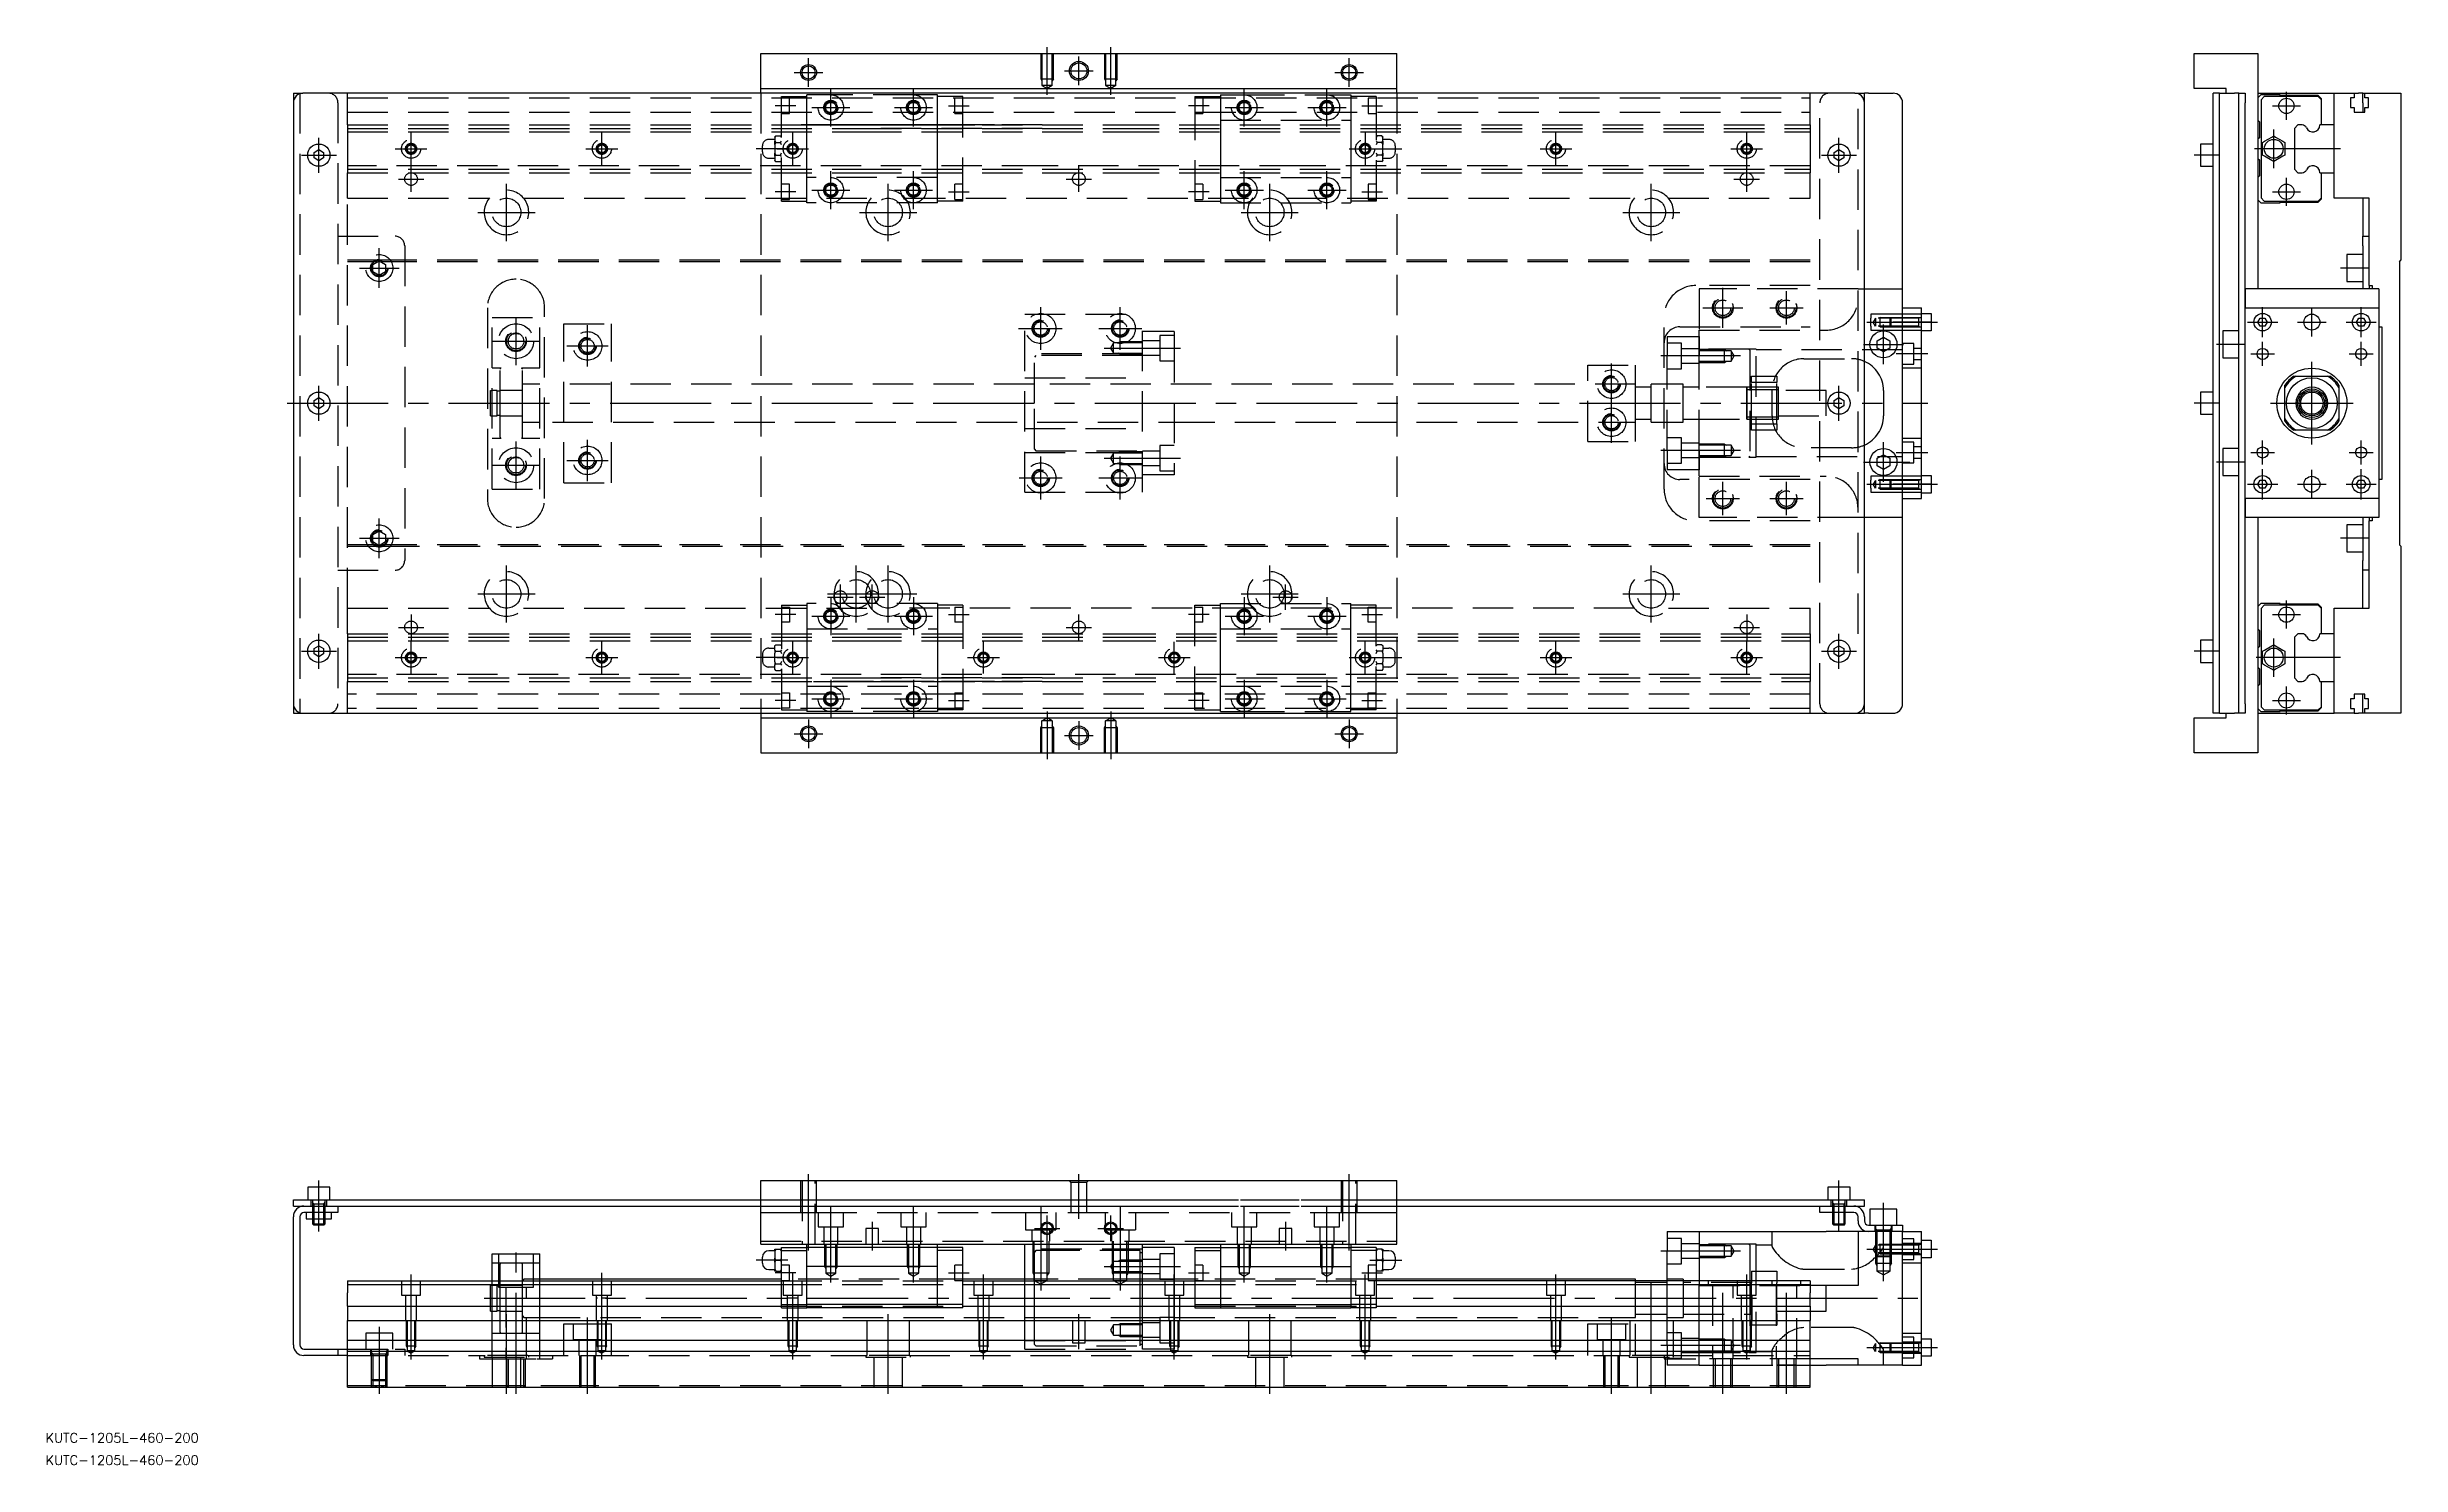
# Model space of a CAD drawing. Extents: x -94 to 646, y -24 to 422.
import ezdxf

# ---------------------------------------------------------------- set-up
doc = ezdxf.new("R2010")
doc.units = 0
doc.linetypes.add('CENTER', pattern=[50.8, 31.75, -6.35, 6.35, -6.35])
doc.linetypes.add('DASHED', pattern=[19.05, 12.7, -6.35])
doc.layers.get('0').update_dxf_attribs({"linetype": 'CONTINUOUS'})
doc.layers.add('CENTER', color=1, linetype='CENTER')
doc.styles.get("Standard").update_dxf_attribs({"font": 'txt.shx', "height": 3, "bigfont": 'bigfont.shx'})

msp = doc.modelspace()

# ---------------------------------------------------------------- texts
at = {"color": 7, "linetype": 'CONTINUOUS'}
for p in [(-94.97, -17.38), (-94.97, -24.41)]:
    msp.add_text('KUTC-1205L-460-200', height=3, dxfattribs=at).set_placement(p)

# ---------------------------------------------------------------- linework, layer by layer
at = {"color": 7, "linetype": 'CONTINUOUS'}
for p, q in [((130, 419.51), (330, 419.51)), ((130, 408.51), (130, 419.51)), ((330, 408.51), (330, 419.51)), ((580.72, 419.51), (600.72, 419.51)), ((580.72, 408.51), (580.72, 419.51)), ((600.72, 419.51), (600.72, 345.51)), ((130, 408.51), (330, 408.51)), ((130, 407.01), (130, 408.51)), ((330, 407.01), (330, 408.51)), ((590.72, 408.51), (580.72, 408.51)), ((590.72, 407.01), (590.72, 408.51)), ((-17, 407.01), (-14, 407.01)), ((-17, 407.01), (-17, 404.01)), ((-17, 404.01), (-17, 215.01)), ((474, 407.01), (-14, 407.01)), ((474, 407.01), (477, 407.01)), ((478.33, 407.01), (477, 407.01)), ((477, 404.01), (477, 407.01)), ((477, 215.01), (477, 404.01)), ((478.33, 407.01), (486, 407.01)), ((489, 215.01), (489, 404.01)), ((588.72, 407.01), (586.72, 407.01)), ((586.72, 404.01), (586.72, 407.01)), ((586.72, 215.01), (586.72, 404.01)), ((588.72, 404.01), (588.72, 407.01)), ((588.72, 407.01), (592.05, 407.01)), ((588.72, 215.01), (588.72, 404.01)), ((592.05, 407.01), (593.38, 407.01)), ((594.72, 407.01), (593.38, 407.01)), ((594.72, 407.01), (596.72, 407.01)), ((594.72, 404.01), (594.72, 407.01)), ((594.72, 215.01), (594.72, 404.01)), ((596.72, 407.01), (596.72, 404.01)), ((596.72, 345.51), (596.72, 404.01)), ((600.72, 407.01), (624.72, 407.01)), ((601.71, 406.51), (600.72, 405.52)), ((607.72, 406.51), (601.71, 406.51)), ((602.71, 405.96), (601.72, 404.97)), ((601.72, 404.97), (601.72, 374.05)), ((619.72, 405.96), (602.71, 405.96)), ((607.72, 406.26), (607.72, 406.51)), ((619.72, 406.26), (607.72, 406.26)), ((620.72, 405.27), (619.72, 406.26)), ((620.72, 404.97), (619.72, 405.96)), ((620.72, 404.97), (620.72, 405.27)), ((620.72, 397.01), (620.72, 404.97)), ((624.72, 397.01), (624.72, 407.01)), ((624.72, 407.01), (631.02, 407.01)), ((631.02, 405.51), (629.87, 405.51)), ((629.87, 405.51), (629.87, 402.51)), ((629.87, 402.51), (631.02, 402.51)), ((631.02, 407.01), (632.38, 407.01)), ((631.02, 407.01), (631.02, 405.51)), ((631.02, 402.51), (631.02, 401.01)), ((631.02, 401.01), (634.42, 401.01)), ((633.72, 407.01), (632.38, 407.01)), ((633.72, 407.01), (634.42, 407.01)), ((633.72, 404.01), (633.72, 407.01)), ((633.72, 404.01), (633.72, 401.01)), ((634.42, 407.01), (645.72, 407.01)), ((634.42, 405.51), (634.42, 407.01)), ((635.57, 405.51), (634.42, 405.51)), ((634.42, 401.01), (634.42, 402.51)), ((634.42, 402.51), (635.57, 402.51)), ((635.57, 402.51), (635.57, 405.51)), ((645.72, 407.01), (645.72, 354.51)), ((600.72, 398.51), (601.22, 398.01)), ((601.22, 393.01), (600.72, 392.51)), ((601.22, 398.01), (601.22, 393.01)), ((602.81, 391.87), (605.13, 393.21)), ((605.13, 393.21), (605.72, 393.55)), ((605.72, 393.55), (606.31, 393.21)), ((606.31, 393.21), (608.62, 391.87)), ((613.34, 397.01), (612.22, 395.89)), ((612.22, 395.89), (612.22, 383.14)), ((614.63, 397.01), (613.34, 397.01)), ((624.72, 397.01), (620.21, 397.01)), ((624.72, 382.01), (624.72, 397.01)), ((624.72, 382.01), (624.72, 397.01)), ((-10.5, 388.38), (-9, 389.25)), ((-10.5, 386.65), (-10.5, 388.38)), ((-9, 385.78), (-10.5, 386.65)), ((-9, 389.25), (-7.5, 388.38)), ((-7.5, 386.65), (-9, 385.78)), ((-7.5, 388.38), (-7.5, 386.65)), ((467.5, 388.38), (469, 389.25)), ((467.5, 386.65), (467.5, 388.38)), ((469, 385.78), (467.5, 386.65)), ((469, 389.25), (470.5, 388.38)), ((470.5, 386.65), (469, 385.78)), ((470.5, 388.38), (470.5, 386.65)), ((582.72, 391.01), (582.72, 387.51)), ((586.72, 391.01), (582.72, 391.01)), ((582.72, 387.51), (582.72, 384.01)), ((600.72, 386.51), (601.22, 386.01)), ((601.22, 386.01), (601.22, 381.01)), ((602.22, 391.53), (602.81, 391.87)), ((602.22, 390.85), (602.22, 391.53)), ((602.22, 388.18), (602.22, 390.85)), ((602.22, 387.5), (602.22, 388.18)), ((602.81, 387.15), (602.22, 387.5)), ((605.13, 385.82), (602.81, 387.15)), ((605.72, 385.48), (605.13, 385.82)), ((606.31, 385.82), (605.72, 385.48)), ((608.62, 387.15), (606.31, 385.82)), ((608.62, 391.87), (609.21, 391.53)), ((609.21, 387.5), (608.62, 387.15)), ((609.21, 391.53), (609.21, 390.85)), ((609.21, 390.85), (609.21, 388.18)), ((609.21, 388.18), (609.21, 387.5)), ((582.72, 384.01), (586.72, 384.01)), ((601.22, 381.01), (600.72, 380.51)), ((612.22, 383.14), (613.34, 382.01)), ((613.34, 382.01), (614.63, 382.01)), ((620.21, 382.01), (624.72, 382.01)), ((620.72, 374.06), (620.72, 382.01)), ((624.72, 374.01), (624.72, 382.01)), ((600.72, 373.5), (601.71, 372.51)), ((601.71, 372.51), (607.72, 372.51)), ((601.72, 374.05), (602.71, 373.06)), ((602.71, 373.06), (619.72, 373.06)), ((607.72, 372.76), (619.72, 372.76)), ((607.72, 372.51), (607.72, 372.76)), ((619.72, 373.06), (620.72, 374.06)), ((619.72, 372.76), (620.72, 373.76)), ((620.72, 373.76), (620.72, 374.06)), ((635.72, 374.01), (624.72, 374.01)), ((633.72, 374.01), (633.72, 362.01)), ((635.72, 346.51), (635.72, 374.01)), ((633.72, 356.26), (628.72, 356.26)), ((628.72, 356.26), (628.72, 352.01)), ((633.72, 359.01), (633.72, 362.01)), ((633.72, 362.01), (635.72, 362.01)), ((633.72, 359.01), (633.72, 345.51)), ((628.72, 352.01), (628.72, 347.76)), ((645.22, 354.01), (645.72, 354.51)), ((645.22, 354.01), (645.22, 265.01)), ((596.72, 339.51), (596.72, 345.51)), ((596.72, 345.51), (596.72, 339.51)), ((638.72, 345.51), (596.72, 345.51)), ((628.72, 347.76), (633.72, 347.76)), ((635.72, 346.51), (636.72, 346.51)), ((635.72, 346.51), (635.72, 345.51)), ((636.72, 346.51), (636.72, 345.51)), ((638.72, 345.51), (638.72, 339.51)), ((489, 339.51), (495, 339.51)), ((495, 279.51), (495, 339.51)), ((495, 337.76), (498, 337.76)), ((498, 337.76), (498, 332.26)), ((596.72, 339.51), (638.72, 339.51)), ((596.72, 279.51), (596.72, 339.51)), ((600.77, 335.01), (601.5, 336.26)), ((601.5, 333.76), (600.77, 335.01)), ((601.5, 336.26), (602.94, 336.26)), ((602.94, 333.76), (601.5, 333.76)), ((602.94, 336.26), (603.66, 335.01)), ((603.66, 335.01), (602.94, 333.76)), ((631.77, 335.01), (632.5, 336.26)), ((632.5, 333.76), (631.77, 335.01)), ((632.5, 336.26), (633.94, 336.26)), ((633.94, 333.76), (632.5, 333.76)), ((633.94, 336.26), (634.66, 335.01)), ((634.66, 335.01), (633.94, 333.76)), ((638.72, 339.51), (638.72, 279.51)), ((638.72, 333.51), (639.72, 333.51)), ((639.72, 333.51), (639.72, 285.51)), ((481, 329.17), (483, 330.32)), ((481, 326.86), (481, 329.17)), ((483, 325.7), (481, 326.86)), ((483, 330.32), (485, 329.17)), ((485, 326.86), (483, 325.7)), ((485, 329.17), (485, 326.86)), ((498, 332.26), (495, 332.26)), ((589.72, 332.26), (589.72, 328.01)), ((594.72, 332.26), (589.72, 332.26)), ((589.72, 328.01), (589.72, 323.76)), ((589.72, 323.76), (594.72, 323.76)), ((-10.5, 310.38), (-9, 311.25)), ((-9, 311.25), (-7.5, 310.38)), ((467.5, 310.38), (469, 311.25)), ((469, 311.25), (470.5, 310.38)), ((582.72, 313.01), (582.72, 309.51)), ((586.72, 313.01), (582.72, 313.01)), ((609.22, 314.43), (609.22, 315.18)), ((609.22, 304.6), (609.22, 314.43)), ((612.05, 318.01), (612.8, 318.01)), ((612.8, 318.01), (622.63, 318.01)), ((622.63, 318.01), (623.39, 318.01)), ((626.22, 315.18), (626.22, 314.43)), ((626.22, 314.43), (626.22, 304.6)), ((-10.5, 308.65), (-10.5, 310.38)), ((-9, 307.78), (-10.5, 308.65)), ((-7.5, 308.65), (-9, 307.78)), ((-7.5, 310.38), (-7.5, 308.65)), ((467.5, 308.65), (467.5, 310.38)), ((469, 307.78), (467.5, 308.65)), ((470.5, 308.65), (469, 307.78)), ((470.5, 310.38), (470.5, 308.65)), ((582.72, 309.51), (582.72, 306.01)), ((582.72, 306.01), (586.72, 306.01)), ((609.22, 303.84), (609.22, 304.6)), ((626.22, 304.6), (626.22, 303.84)), ((612.8, 301.01), (612.05, 301.01)), ((622.63, 301.01), (612.8, 301.01)), ((623.39, 301.01), (622.63, 301.01)), ((481, 292.17), (483, 293.32)), ((481, 289.86), (481, 292.17)), ((483, 288.7), (481, 289.86)), ((483, 293.32), (485, 292.17)), ((485, 289.86), (483, 288.7)), ((485, 292.17), (485, 289.86)), ((589.72, 295.26), (589.72, 291.01)), ((594.72, 295.26), (589.72, 295.26)), ((589.72, 291.01), (589.72, 286.76)), ((495, 286.76), (498, 286.76)), ((498, 286.76), (498, 281.26)), ((589.72, 286.76), (594.72, 286.76)), ((600.77, 284.01), (601.5, 285.26)), ((601.5, 282.76), (600.77, 284.01)), ((601.5, 285.26), (602.94, 285.26)), ((602.94, 282.76), (601.5, 282.76)), ((602.94, 285.26), (603.66, 284.01)), ((603.66, 284.01), (602.94, 282.76)), ((631.77, 284.01), (632.5, 285.26)), ((632.5, 282.76), (631.77, 284.01)), ((632.5, 285.26), (633.94, 285.26)), ((633.94, 282.76), (632.5, 282.76)), ((633.94, 285.26), (634.66, 284.01)), ((634.66, 284.01), (633.94, 282.76)), ((639.72, 285.51), (638.72, 285.51)), ((489, 279.51), (495, 279.51)), ((498, 281.26), (495, 281.26)), ((638.72, 279.51), (596.72, 279.51)), ((596.72, 273.51), (596.72, 279.51)), ((596.72, 279.51), (596.72, 273.51)), ((638.72, 279.51), (638.72, 273.51)), ((638.72, 273.51), (596.72, 273.51)), ((596.72, 215.01), (596.72, 273.51)), ((600.72, 273.51), (600.72, 199.51)), ((628.72, 271.26), (628.72, 267.01)), ((633.72, 271.26), (628.72, 271.26)), ((628.72, 267.01), (628.72, 262.76)), ((633.72, 273.51), (633.72, 260.01)), ((635.72, 273.51), (635.72, 272.51)), ((635.72, 245.01), (635.72, 272.51)), ((636.72, 272.51), (635.72, 272.51)), ((636.72, 273.51), (636.72, 272.51)), ((628.72, 262.76), (633.72, 262.76)), ((633.72, 257.01), (633.72, 260.01)), ((645.72, 264.51), (645.22, 265.01)), ((645.72, 264.51), (645.72, 212.01)), ((633.72, 245.01), (633.72, 257.01)), ((635.72, 257.01), (633.72, 257.01)), ((601.71, 246.51), (600.72, 245.52)), ((607.72, 246.51), (601.71, 246.51)), ((602.71, 245.96), (601.72, 244.97)), ((601.72, 244.97), (601.72, 214.05)), ((619.72, 245.96), (602.71, 245.96)), ((607.72, 246.26), (607.72, 246.51)), ((619.72, 246.26), (607.72, 246.26)), ((620.72, 245.27), (619.72, 246.26)), ((620.72, 244.97), (619.72, 245.96)), ((620.72, 244.97), (620.72, 245.27)), ((620.72, 237.01), (620.72, 244.97)), ((624.72, 237.01), (624.72, 245.01)), ((624.72, 245.01), (635.72, 245.01)), ((600.72, 238.51), (601.22, 238.01)), ((601.22, 238.01), (601.22, 233.01)), ((613.34, 237.01), (612.22, 235.89)), ((614.63, 237.01), (613.34, 237.01)), ((624.72, 237.01), (620.21, 237.01)), ((624.72, 222.01), (624.72, 237.01)), ((624.72, 222.01), (624.72, 237.01)), ((-10.5, 232.38), (-9, 233.25)), ((-10.5, 230.65), (-10.5, 232.38)), ((-9, 229.78), (-10.5, 230.65)), ((-9, 233.25), (-7.5, 232.38)), ((-7.5, 230.65), (-9, 229.78)), ((-7.5, 232.38), (-7.5, 230.65)), ((467.5, 232.38), (469, 233.25)), ((467.5, 230.65), (467.5, 232.38)), ((469, 229.78), (467.5, 230.65)), ((469, 233.25), (470.5, 232.38)), ((470.5, 230.65), (469, 229.78)), ((470.5, 232.38), (470.5, 230.65)), ((582.72, 235.01), (582.72, 231.51)), ((586.72, 235.01), (582.72, 235.01)), ((582.72, 231.51), (582.72, 228.01)), ((601.22, 233.01), (600.72, 232.51)), ((602.22, 231.53), (602.81, 231.87)), ((602.22, 230.85), (602.22, 231.53)), ((602.22, 228.18), (602.22, 230.85)), ((602.81, 231.87), (605.13, 233.21)), ((605.13, 233.21), (605.72, 233.55)), ((605.72, 233.55), (606.31, 233.21)), ((606.31, 233.21), (608.62, 231.87)), ((608.62, 231.87), (609.21, 231.53)), ((609.21, 231.53), (609.21, 230.85)), ((609.21, 230.85), (609.21, 228.18)), ((612.22, 235.89), (612.22, 223.14)), ((582.72, 228.01), (586.72, 228.01)), ((600.72, 226.51), (601.22, 226.01)), ((601.22, 226.01), (601.22, 221.01)), ((602.22, 227.5), (602.22, 228.18)), ((602.81, 227.15), (602.22, 227.5)), ((605.13, 225.82), (602.81, 227.15)), ((605.72, 225.48), (605.13, 225.82)), ((606.31, 225.82), (605.72, 225.48)), ((608.62, 227.15), (606.31, 225.82)), ((609.21, 227.5), (608.62, 227.15)), ((609.21, 228.18), (609.21, 227.5)), ((612.22, 223.14), (613.34, 222.01)), ((-17, 215.01), (-17, 212.01)), ((477, 212.01), (477, 215.01)), ((586.72, 212.01), (586.72, 215.01)), ((588.72, 212.01), (588.72, 215.01)), ((594.72, 212.01), (594.72, 215.01)), ((596.72, 215.01), (596.72, 212.01)), ((601.22, 221.01), (600.72, 220.51)), ((613.34, 222.01), (614.63, 222.01)), ((620.21, 222.01), (624.72, 222.01)), ((620.72, 214.06), (620.72, 222.01)), ((624.72, 212.01), (624.72, 222.01)), ((631.02, 216.51), (629.87, 216.51)), ((629.87, 216.51), (629.87, 213.51)), ((634.42, 218.01), (631.02, 218.01)), ((631.02, 218.01), (631.02, 216.51)), ((633.72, 215.01), (633.72, 218.01)), ((633.72, 212.01), (633.72, 215.01)), ((634.42, 216.51), (634.42, 218.01)), ((635.57, 216.51), (634.42, 216.51)), ((635.57, 213.51), (635.57, 216.51)), ((-17, 212.01), (-14, 212.01)), ((-14, 212.01), (474, 212.01)), ((130, 212.01), (130, 210.51)), ((130, 210.51), (330, 210.51)), ((130, 210.51), (130, 199.51)), ((330, 212.01), (330, 210.51)), ((330, 210.51), (330, 199.51)), ((474, 212.01), (477, 212.01)), ((478.33, 212.01), (477, 212.01)), ((478.33, 212.01), (486, 212.01)), ((580.72, 199.51), (580.72, 210.51)), ((580.72, 210.51), (590.72, 210.51)), ((588.72, 212.01), (586.72, 212.01)), ((588.72, 212.01), (592.05, 212.01)), ((590.72, 210.51), (590.72, 212.01)), ((592.05, 212.01), (593.38, 212.01)), ((594.72, 212.01), (593.38, 212.01)), ((596.72, 212.01), (594.72, 212.01)), ((600.72, 213.5), (601.71, 212.51)), ((600.72, 212.01), (624.72, 212.01)), ((601.71, 212.51), (607.72, 212.51)), ((601.72, 214.05), (602.71, 213.06)), ((602.71, 213.06), (619.72, 213.06)), ((607.72, 212.76), (619.72, 212.76)), ((607.72, 212.51), (607.72, 212.76)), ((619.72, 213.06), (620.72, 214.06)), ((619.72, 212.76), (620.72, 213.76)), ((620.72, 213.76), (620.72, 214.06)), ((631.02, 212.01), (624.72, 212.01)), ((629.87, 213.51), (631.02, 213.51)), ((631.02, 213.51), (631.02, 212.01)), ((631.02, 212.01), (632.38, 212.01)), ((633.72, 212.01), (632.38, 212.01)), ((634.42, 212.01), (633.72, 212.01)), ((634.42, 213.51), (635.57, 213.51)), ((634.42, 212.01), (634.42, 213.51)), ((645.72, 212.01), (634.42, 212.01)), ((130, 199.51), (330, 199.51)), ((600.72, 199.51), (580.72, 199.51)), ((-12.5, 63), (-12.5, 59)), ((-5.5, 63), (-12.5, 63)), ((-5.5, 59), (-5.5, 63)), ((130, 45), (130, 65)), ((130, 65), (330, 65)), ((330, 45), (330, 65)), ((465.5, 63), (465.5, 59)), ((472.5, 63), (465.5, 63)), ((472.5, 59), (472.5, 63)), ((-17, 59), (-14, 59)), ((-17, 57), (-17, 59)), ((-17, 57), (-14, 57)), ((-17, 13.33), (-17, 53.67)), ((-15, 53.67), (-15, 13.33)), ((-14, 59), (155, 59)), ((-14, 57), (-13.67, 57)), ((-13.67, 57), (-6, 57)), ((-13.67, 57), (-6, 57)), ((-6, 55), (-13.67, 55)), ((-13, 55), (-13, 53)), ((-13, 53), (-5, 53)), ((-11, 53), (-11, 51.38)), ((-7, 51.38), (-7, 53)), ((-6, 57), (155, 57)), ((-3, 55), (-6, 55)), ((-5, 53), (-5, 55)), ((-3, 57), (-3, 55)), ((305, 59), (474, 59)), ((305, 57), (466, 57)), ((463, 55), (463, 57)), ((466, 55), (463, 55)), ((466, 57), (473.67, 57)), ((466, 57), (473.67, 57)), ((473.67, 55), (466, 55)), ((467, 55), (467, 51.38)), ((471, 51.38), (471, 55)), ((473.67, 57), (474, 57)), ((474, 59), (477, 59)), ((474, 57), (477, 57)), ((475, 52.33), (475, 53.67)), ((477, 57), (477, 59)), ((477, 53.67), (477, 52.33)), ((478.75, 56), (478.75, 51)), ((487.25, 56), (478.75, 56)), ((487.25, 51), (487.25, 56)), ((-11, 51.38), (-7, 51.38)), ((-10.62, 51), (-11, 51.38)), ((-7.38, 51), (-10.62, 51)), ((-7.38, 51), (-7, 51.38)), ((130, 45), (330, 45)), ((144.5, 44.01), (144.5, 45)), ((185.5, 44.01), (185.5, 45)), ((213, 33.5), (213, 45)), ((250, 33.5), (250, 45)), ((274.5, 45), (274.5, 44.01)), ((315.5, 45), (315.5, 44.01)), ((415, 49), (415.34, 49)), ((415, 49), (415, 42.75)), ((415.34, 49), (424.66, 49)), ((424.66, 49), (425, 49)), ((425, 49), (425, 33.5)), ((425, 49), (465, 49)), ((475, 49), (465, 49)), ((467, 51.38), (471, 51.38)), ((467.38, 51), (467, 51.38)), ((470.62, 51), (467.38, 51)), ((470.62, 51), (471, 51.38)), ((475, 49), (475, 32)), ((478.33, 49), (475, 49)), ((478.33, 51), (486, 51)), ((486, 49), (478.33, 49)), ((486, 49), (478.33, 49)), ((486, 51), (489, 51)), ((489, 49), (486, 49)), ((489, 49), (486, 49)), ((489, 51), (489, 49)), ((489, 7), (489, 49)), ((489, 49), (495, 49)), ((495, 7), (495, 49)), ((495, 46.25), (498, 46.25)), ((498, 46.25), (498, 40.75)), ((45.5, 33.5), (45.5, 42)), ((45.5, 42), (60.5, 42)), ((60.5, 33.5), (60.5, 42)), ((130.5, 40), (130.5, 40.97)), ((130.5, 39.03), (130.5, 40)), ((134.43, 42.97), (132.5, 42.97)), ((132.5, 37.03), (134.43, 37.03)), ((134.43, 42.9), (134.43, 43.49)), ((134.43, 43.49), (134.72, 43.49)), ((134.72, 43.49), (134.43, 42.9)), ((134.43, 42.9), (134.43, 40.59)), ((134.43, 40.59), (134.72, 40)), ((134.43, 39.41), (134.43, 40.59)), ((134.72, 40), (134.43, 39.41)), ((134.43, 39.41), (134.43, 37.1)), ((134.43, 36.5), (134.43, 37.1)), ((134.43, 37.1), (134.72, 36.5)), ((134.72, 43.49), (136.19, 43.49)), ((134.72, 40), (136.19, 40)), ((136.19, 43.49), (136.5, 43.49)), ((136.45, 42.97), (136.19, 43.49)), ((136.19, 40), (136.5, 40.64)), ((136.5, 39.36), (136.19, 40)), ((136.19, 36.5), (136.5, 37.15)), ((136.5, 42.85), (136.45, 42.97)), ((136.5, 43.01), (136.5, 44)), ((136.5, 44), (144.5, 44)), ((136.5, 43.01), (144.5, 43.01)), ((136.5, 26), (136.5, 43.01)), ((144.5, 38), (144.5, 44.01)), ((185.5, 44.01), (144.5, 44.01)), ((144.5, 26), (144.5, 38)), ((185.5, 38), (144.5, 38)), ((185.5, 38), (185.5, 44.01)), ((193.5, 44), (185.5, 44)), ((193.5, 43.01), (185.5, 43.01)), ((185.5, 26), (185.5, 38)), ((193.5, 43.01), (193.5, 44)), ((193.5, 26), (193.5, 43.01)), ((259.5, 44), (250, 44)), ((260, 44), (250, 44)), ((260, 44), (260, 38)), ((260, 38), (260, 33.5)), ((266.5, 44), (266.5, 43.01)), ((266.5, 44), (274.5, 44)), ((266.5, 43.01), (266.5, 26)), ((266.5, 43.01), (274.5, 43.01)), ((274.5, 44.01), (274.5, 38)), ((274.5, 44.01), (315.5, 44.01)), ((274.5, 38), (274.5, 26)), ((274.5, 38), (315.5, 38)), ((315.5, 44.01), (315.5, 38)), ((323.5, 44), (315.5, 44)), ((323.5, 43.01), (315.5, 43.01)), ((315.5, 38), (315.5, 26)), ((323.5, 44), (323.5, 43.01)), ((323.5, 43.49), (323.81, 43.49)), ((323.5, 43.01), (323.5, 26)), ((323.55, 42.97), (323.5, 42.85)), ((323.5, 40.64), (323.81, 40)), ((323.81, 40), (323.5, 39.36)), ((323.5, 37.15), (323.81, 36.5)), ((323.81, 43.49), (323.55, 42.97)), ((325.28, 43.49), (323.81, 43.49)), ((325.28, 40), (323.81, 40)), ((325.28, 43.49), (325.57, 43.49)), ((325.57, 42.9), (325.28, 43.49)), ((325.28, 40), (325.57, 40.59)), ((325.57, 39.41), (325.28, 40)), ((325.28, 36.5), (325.57, 37.1)), ((325.57, 43.49), (325.57, 42.9)), ((327.5, 42.97), (325.57, 42.97)), ((325.57, 40.59), (325.57, 42.9)), ((325.57, 40.59), (325.57, 39.41)), ((325.57, 37.1), (325.57, 39.41)), ((325.57, 37.1), (325.57, 36.5)), ((325.57, 37.03), (327.5, 37.03)), ((329.5, 40.97), (329.5, 39.03)), ((415, 33.5), (415, 42.75)), ((498, 40.75), (495, 40.75)), ((0, 33.5), (0, 32.38)), ((0, 33.5), (136.5, 33.5)), ((0, 32.38), (0, 31.09)), ((0, 32.38), (136.5, 32.38)), ((0, 31.09), (0, 29.72)), ((0, 25.5), (0, 29.72)), ((136.5, 34), (60.5, 34)), ((134.72, 36.5), (134.43, 36.5)), ((134.72, 36.5), (136.19, 36.5)), ((136.5, 36.5), (136.19, 36.5)), ((213, 34), (193.5, 34)), ((193.5, 33.5), (266.5, 33.5)), ((193.5, 32.38), (266.5, 32.38)), ((323.81, 36.5), (323.5, 36.5)), ((405, 34), (323.5, 34)), ((460, 33.5), (323.5, 33.5)), ((323.5, 32.38), (460, 32.38)), ((325.28, 36.5), (323.81, 36.5)), ((325.57, 36.5), (325.28, 36.5)), ((405, 33.5), (405, 34)), ((460, 33.5), (460, 32.38)), ((460, 32.38), (460, 31.09)), ((475, 32), (460, 32)), ((460, 32), (460, 31.09)), ((460, 31.09), (460, 29.72)), ((460, 31.09), (460, 29.72)), ((460, 25.5), (460, 29.72)), ((460, 25.5), (460, 29.72)), ((0, 25.5), (0, 21)), ((0, 25.5), (136.5, 25.5)), ((136.5, 25), (136.5, 26)), ((136.5, 26), (144.5, 26)), ((136.5, 25), (144.5, 25)), ((144.5, 25), (144.5, 26)), ((185.5, 26), (144.5, 26)), ((185.5, 25), (144.5, 25)), ((185.5, 25), (185.5, 26)), ((193.5, 26), (185.5, 26)), ((193.5, 25), (185.5, 25)), ((193.5, 25), (193.5, 26)), ((193.5, 25.5), (266.5, 25.5)), ((266.5, 26), (266.5, 25)), ((266.5, 26), (274.5, 26)), ((266.5, 25), (274.5, 25)), ((274.5, 26), (274.5, 25)), ((274.5, 26), (315.5, 26)), ((274.5, 25), (315.5, 25)), ((315.5, 26), (315.5, 25)), ((323.5, 26), (315.5, 26)), ((323.5, 25), (315.5, 25)), ((323.5, 26), (323.5, 25)), ((323.5, 25.5), (460, 25.5)), ((460, 25.5), (460, 21)), ((460, 25.5), (460, 21)), ((0, 14.7), (0, 21)), ((0, 21), (460, 21)), ((460, 14.7), (460, 21)), ((460, 14.7), (460, 21)), ((495, 15.25), (498, 15.25)), ((498, 15.25), (498, 9.75)), ((-13.67, 12), (-6, 12)), ((-6, 10), (-13.67, 10)), ((-6, 12), (-3, 12)), ((-3, 10), (-6, 10)), ((-3, 12), (-3, 10)), ((-3, 12), (0, 12)), ((0, 10), (-3, 10)), ((0, 11.3), (0, 14.7)), ((460, 14.7), (0, 14.7)), ((0, 0), (0, 11.3)), ((460, 11.3), (0, 11.3)), ((460, 11.3), (460, 14.7)), ((460, 7), (460, 14.7)), ((460, 0), (460, 11.3)), ((475, 9), (460, 9)), ((475, 7), (475, 9)), ((498, 9.75), (495, 9.75)), ((0, 0), (460, 0)), ((460, 7), (465, 7)), ((475, 7), (465, 7)), ((489, 7), (475, 7)), ((489, 7), (495, 7))]:
    msp.add_line(p, q, dxfattribs=at)
at = {"color": 3, "linetype": 'DASHED'}
for p, q in [((218, 419.51), (218, 411.51)), ((218.38, 419.51), (218.38, 411.51)), ((221.62, 411.51), (221.62, 419.51)), ((222, 411.51), (222, 419.51)), ((238, 419.51), (238, 411.51)), ((238.38, 419.51), (238.38, 411.51)), ((241.62, 411.51), (241.62, 419.51)), ((242, 411.51), (242, 419.51)), ((218, 411.51), (220, 411.51)), ((218, 411.51), (218.38, 410.86)), ((218.38, 411.51), (218.38, 409.41)), ((218.38, 409.41), (220, 408.48)), ((221.62, 409.41), (218.38, 409.41)), ((220, 411.51), (222, 411.51)), ((221.62, 409.41), (220, 408.48)), ((222, 411.51), (221.62, 410.86)), ((221.62, 409.41), (221.62, 411.51)), ((238, 411.51), (240, 411.51)), ((238, 411.51), (238.38, 410.86)), ((238.38, 411.51), (238.38, 409.41)), ((238.38, 409.41), (240, 408.48)), ((241.62, 409.41), (238.38, 409.41)), ((240, 411.51), (242, 411.51)), ((241.62, 409.41), (240, 408.48)), ((242, 411.51), (241.62, 410.86)), ((241.62, 409.41), (241.62, 411.51)), ((-15, 407.01), (-15, 212.01)), ((-3, 404.01), (-3, 215.01)), ((0, 397.01), (0, 407.01)), ((0, 405.51), (460, 405.51)), ((0, 401.01), (460, 401.01)), ((130, 407.01), (130, 212.01)), ((136.5, 405.96), (144.5, 405.96)), ((136.5, 404.97), (136.5, 405.96)), ((139, 405.41), (136.5, 405.41)), ((136.5, 374.05), (136.5, 404.97)), ((136.5, 400.61), (139, 400.61)), ((139, 400.61), (139, 405.41)), ((152, 406.51), (144.5, 406.51)), ((144.5, 405.52), (144.5, 406.51)), ((144.5, 398.51), (144.5, 405.52)), ((178, 406.51), (152, 406.51)), ((185.5, 406.51), (178, 406.51)), ((185.5, 405.52), (185.5, 406.51)), ((193.5, 405.96), (185.5, 405.96)), ((185.5, 398.51), (185.5, 405.52)), ((193.5, 405.41), (191, 405.41)), ((191, 400.61), (191, 405.41)), ((191, 400.61), (193.5, 400.61)), ((193.5, 404.97), (193.5, 405.96)), ((193.5, 374.05), (193.5, 404.97)), ((266.5, 405.96), (274.5, 405.96)), ((266.5, 405.96), (266.5, 404.97)), ((269, 405.41), (266.5, 405.41)), ((266.5, 404.97), (266.5, 374.05)), ((266.5, 400.61), (269, 400.61)), ((269, 405.41), (269, 400.61)), ((274.5, 406.51), (282, 406.51)), ((274.5, 406.51), (274.5, 405.52)), ((274.5, 405.52), (274.5, 398.51)), ((282, 406.51), (308, 406.51)), ((308, 406.51), (315.5, 406.51)), ((315.5, 406.51), (315.5, 405.52)), ((323.5, 405.96), (315.5, 405.96)), ((315.5, 405.52), (315.5, 398.51)), ((323.5, 405.41), (321, 405.41)), ((321, 405.41), (321, 400.61)), ((321, 400.61), (323.5, 400.61)), ((323.5, 405.96), (323.5, 404.97)), ((323.5, 404.97), (323.5, 374.05)), ((330, 407.01), (330, 212.01)), ((460, 397.01), (460, 407.01)), ((463, 215.01), (463, 404.01)), ((475, 237.01), (475, 407.01)), ((0, 397.01), (0, 395.89)), ((0, 397.01), (161.5, 397.01)), ((0, 395.89), (0, 383.14)), ((0, 395.89), (161.5, 395.89)), ((0, 394.81), (161.5, 394.81)), ((134.43, 392.48), (132.5, 392.48)), ((134.72, 393.55), (134.43, 393.26)), ((134.72, 393.55), (134.43, 393.21)), ((134.43, 393.21), (134.43, 393.26)), ((134.43, 393.21), (134.43, 391.87)), ((134.72, 393.55), (136.19, 393.55)), ((136.5, 393.24), (136.19, 393.55)), ((136.5, 393.18), (136.19, 393.55)), ((136.5, 397.01), (193.5, 397.01)), ((193.5, 397.01), (136.5, 397.01)), ((144.5, 398.01), (144.5, 398.51)), ((144.5, 393.01), (144.5, 398.01)), ((144.5, 392.51), (144.5, 393.01)), ((144.5, 386.51), (144.5, 392.51)), ((203.5, 397.01), (146.5, 397.01)), ((146.5, 397.01), (203.5, 397.01)), ((161.5, 397.01), (218.5, 397.01)), ((218.5, 397.01), (161.5, 397.01)), ((161.5, 395.89), (218.5, 395.89)), ((218.5, 395.89), (161.5, 395.89)), ((161.5, 394.81), (218.5, 394.81)), ((161.5, 394.81), (218.5, 394.81)), ((185.5, 398.01), (185.5, 398.51)), ((185.5, 393.01), (185.5, 398.01)), ((185.5, 392.51), (185.5, 393.01)), ((185.5, 386.51), (185.5, 392.51)), ((218.5, 397.01), (242.5, 397.01)), ((218.5, 395.89), (242.5, 395.89)), ((218.5, 394.81), (242.5, 394.81)), ((242.5, 397.01), (299.5, 397.01)), ((242.5, 397.01), (299.5, 397.01)), ((242.5, 395.89), (299.5, 395.89)), ((242.5, 395.89), (299.5, 395.89)), ((242.5, 394.81), (299.5, 394.81)), ((242.5, 394.81), (299.5, 394.81)), ((274.5, 398.51), (315.5, 398.51)), ((274.5, 398.51), (274.5, 398.01)), ((274.5, 398.01), (274.5, 393.01)), ((274.5, 393.01), (274.5, 392.51)), ((274.5, 392.51), (274.5, 386.51)), ((299.5, 397.01), (460, 397.01)), ((299.5, 395.89), (460, 395.89)), ((299.5, 394.81), (460, 394.81)), ((315.5, 398.51), (315.5, 398.01)), ((315.5, 398.01), (315.5, 393.01)), ((315.5, 393.01), (315.5, 392.51)), ((315.5, 392.51), (315.5, 386.51)), ((323.81, 393.55), (323.5, 393.24)), ((323.81, 393.55), (323.5, 393.18)), ((325.28, 393.55), (323.81, 393.55)), ((325.57, 393.26), (325.28, 393.55)), ((325.57, 393.21), (325.28, 393.55)), ((325.57, 393.26), (325.57, 393.21)), ((325.57, 391.87), (325.57, 393.21)), ((327.5, 392.48), (325.57, 392.48)), ((460, 397.01), (460, 395.89)), ((460, 395.89), (460, 383.14)), ((130.5, 388.54), (130.5, 390.48)), ((132.5, 386.54), (134.43, 386.54)), ((134.43, 390.85), (134.43, 391.87)), ((134.43, 391.87), (134.72, 391.53)), ((134.72, 391.53), (134.43, 390.85)), ((134.43, 390.85), (134.43, 388.18)), ((134.43, 388.18), (134.72, 387.5)), ((134.43, 387.15), (134.43, 388.18)), ((134.72, 387.5), (134.43, 387.15)), ((134.43, 387.15), (134.43, 385.82)), ((134.43, 385.77), (134.43, 385.82)), ((134.43, 385.82), (134.72, 385.48)), ((134.43, 385.77), (134.72, 385.48)), ((134.72, 391.53), (136.19, 391.53)), ((134.72, 387.5), (136.19, 387.5)), ((134.72, 385.48), (136.19, 385.48)), ((136.19, 391.53), (136.5, 391.9)), ((136.5, 390.79), (136.19, 391.53)), ((136.19, 387.5), (136.5, 388.24)), ((136.5, 387.13), (136.19, 387.5)), ((136.19, 385.48), (136.5, 385.85)), ((136.19, 385.48), (136.5, 385.79)), ((144.5, 386.01), (144.5, 386.51)), ((144.5, 381.01), (144.5, 386.01)), ((185.5, 386.01), (185.5, 386.51)), ((185.5, 381.01), (185.5, 386.01)), ((274.5, 386.51), (274.5, 386.01)), ((274.5, 386.01), (274.5, 381.01)), ((315.5, 386.51), (315.5, 386.01)), ((315.5, 386.01), (315.5, 381.01)), ((323.5, 391.9), (323.81, 391.53)), ((323.81, 391.53), (323.5, 390.79)), ((323.5, 388.24), (323.81, 387.5)), ((323.81, 387.5), (323.5, 387.13)), ((323.5, 385.85), (323.81, 385.48)), ((323.5, 385.79), (323.81, 385.48)), ((325.28, 391.53), (323.81, 391.53)), ((325.28, 387.5), (323.81, 387.5)), ((325.28, 385.48), (323.81, 385.48)), ((325.28, 391.53), (325.57, 391.87)), ((325.57, 390.85), (325.28, 391.53)), ((325.28, 387.5), (325.57, 388.18)), ((325.57, 387.15), (325.28, 387.5)), ((325.28, 385.48), (325.57, 385.82)), ((325.28, 385.48), (325.57, 385.77)), ((325.57, 391.87), (325.57, 390.85)), ((325.57, 388.18), (325.57, 390.85)), ((325.57, 388.18), (325.57, 387.15)), ((325.57, 385.82), (325.57, 387.15)), ((325.57, 386.54), (327.5, 386.54)), ((325.57, 385.82), (325.57, 385.77)), ((329.5, 390.48), (329.5, 388.54)), ((161.5, 384.21), (0, 384.21)), ((0, 383.14), (0, 382.01)), ((0, 383.14), (161.5, 383.14)), ((0, 374.01), (0, 382.01)), ((0, 382.01), (161.5, 382.01)), ((139, 378.41), (136.5, 378.41)), ((139, 373.61), (139, 378.41)), ((144.5, 380.51), (144.5, 381.01)), ((185.5, 380.51), (144.5, 380.51)), ((144.5, 373.5), (144.5, 380.51)), ((218.5, 384.21), (161.5, 384.21)), ((218.5, 384.21), (161.5, 384.21)), ((161.5, 383.14), (218.5, 383.14)), ((161.5, 382.01), (218.5, 382.01)), ((185.5, 380.51), (185.5, 381.01)), ((185.5, 373.5), (185.5, 380.51)), ((193.5, 378.41), (191, 378.41)), ((191, 373.61), (191, 378.41)), ((242.5, 384.21), (218.5, 384.21)), ((218.5, 383.14), (242.5, 383.14)), ((218.5, 382.01), (242.5, 382.01)), ((299.5, 384.21), (242.5, 384.21)), ((299.5, 384.21), (242.5, 384.21)), ((242.5, 383.14), (299.5, 383.14)), ((242.5, 382.01), (299.5, 382.01)), ((269, 378.41), (266.5, 378.41)), ((269, 378.41), (269, 373.61)), ((274.5, 381.01), (274.5, 380.51)), ((274.5, 380.51), (315.5, 380.51)), ((274.5, 380.51), (274.5, 373.5)), ((460, 384.21), (299.5, 384.21)), ((299.5, 383.14), (460, 383.14)), ((299.5, 382.01), (460, 382.01)), ((315.5, 381.01), (315.5, 380.51)), ((315.5, 380.51), (315.5, 373.5)), ((323.5, 378.41), (321, 378.41)), ((321, 378.41), (321, 373.61)), ((460, 383.14), (460, 382.01)), ((460, 374.01), (460, 382.01)), ((0, 374.01), (44.64, 374.01)), ((0, 245.01), (0, 374.01)), ((55.36, 374.01), (164.64, 374.01)), ((136.5, 373.06), (136.5, 374.05)), ((136.5, 373.61), (139, 373.61)), ((136.5, 373.06), (144.5, 373.06)), ((144.5, 372.51), (144.5, 373.5)), ((185.5, 372.51), (144.5, 372.51)), ((175.36, 374.01), (284.64, 374.01)), ((185.5, 372.51), (185.5, 373.5)), ((193.5, 373.06), (185.5, 373.06)), ((191, 373.61), (193.5, 373.61)), ((193.5, 373.06), (193.5, 374.05)), ((266.5, 374.05), (266.5, 373.06)), ((266.5, 373.61), (269, 373.61)), ((266.5, 373.06), (274.5, 373.06)), ((274.5, 373.5), (274.5, 372.51)), ((274.5, 372.51), (315.5, 372.51)), ((295.36, 374.01), (404.64, 374.01)), ((315.5, 373.5), (315.5, 372.51)), ((323.5, 373.06), (315.5, 373.06)), ((321, 373.61), (323.5, 373.61)), ((323.5, 374.05), (323.5, 373.06)), ((415.36, 374.01), (460, 374.01)), ((-3, 362.01), (15, 362.01)), ((18, 359.01), (18, 260.01)), ((10, 354.51), (0, 354.51)), ((9.36, 354.01), (0, 354.01)), ((8, 353.17), (10, 354.32)), ((8, 350.86), (8, 353.17)), ((10, 349.7), (8, 350.86)), ((460, 354.51), (10, 354.51)), ((10, 354.32), (12, 353.17)), ((12, 350.86), (10, 349.7)), ((460, 354.01), (10.64, 354.01)), ((12, 353.17), (12, 350.86)), ((460, 346.51), (424, 346.51)), ((475, 345.51), (425, 345.51)), ((425, 345.51), (425, 332.51)), ((475, 345.51), (477, 345.51)), ((477, 345.51), (489, 345.51)), ((44, 339.51), (44, 279.51)), ((45.5, 282.51), (45.5, 336.51)), ((45.5, 336.51), (60.5, 336.51)), ((60.5, 282.51), (60.5, 336.51)), ((62, 279.51), (62, 339.51)), ((68, 334.51), (83, 334.51)), ((68, 284.51), (68, 334.51)), ((83, 284.51), (83, 334.51)), ((213, 281.51), (213, 337.51)), ((213, 337.51), (250, 337.51)), ((250, 281.51), (250, 337.51)), ((414, 282.51), (414, 336.51)), ((419, 333.51), (460, 333.51)), ((489, 337.51), (479, 337.51)), ((479, 337.51), (479, 336.26)), ((479, 333.76), (479, 336.26)), ((479, 333.76), (479, 332.51)), ((480.5, 336.24), (479.79, 335.01)), ((480.5, 333.78), (479.79, 335.01)), ((494, 336.24), (480.5, 336.24)), ((480.5, 336.24), (480.5, 333.78)), ((494, 333.78), (480.5, 333.78)), ((482, 336.51), (481.53, 336.24)), ((482, 333.51), (481.53, 333.78)), ((482, 336.51), (495, 336.51)), ((482, 333.51), (482, 336.51)), ((482, 333.51), (495, 333.51)), ((485, 336.24), (485.27, 336.51)), ((485, 336.24), (485, 333.78)), ((485, 333.78), (485.27, 333.51)), ((485.27, 336.51), (485.27, 333.51)), ((495, 337.51), (489, 337.51)), ((494, 336.24), (494.47, 336.51)), ((494, 336.51), (494, 333.51)), ((494, 333.78), (494.47, 333.51)), ((240.9, 328.46), (239.96, 326.83)), ((239.96, 326.83), (240.9, 325.21)), ((240.9, 325.21), (240.9, 328.46)), ((245.5, 328.46), (240.9, 328.46)), ((243, 328.83), (242.34, 328.46)), ((245.85, 328.83), (243, 328.83)), ((250, 328.46), (245.5, 328.46)), ((250, 328.83), (245.85, 328.83)), ((250, 328.83), (245.85, 328.83)), ((260, 332.01), (250, 332.01)), ((260, 332.01), (250, 332.01)), ((255.5, 329.08), (250, 329.08)), ((255.5, 330.83), (255.5, 322.83)), ((260, 330.83), (255.5, 330.83)), ((260, 332.01), (260, 328.72)), ((260, 328.72), (260, 290.3)), ((415, 330.51), (415, 324.26)), ((415, 330.51), (415.34, 330.51)), ((419.5, 328.36), (415, 328.36)), ((415.34, 330.51), (424.66, 330.51)), ((419.5, 320.36), (419.5, 328.36)), ((425, 326.61), (419.5, 326.61)), ((424.66, 330.51), (425, 330.51)), ((425, 332.51), (465, 332.51)), ((425, 324.26), (425, 332.51)), ((425, 330.51), (425, 324.26)), ((425.3, 326.51), (425, 326.51)), ((431.15, 326.36), (425, 326.36)), ((431.15, 326.36), (425, 326.36)), ((431.5, 326.01), (425, 326.01)), ((440.66, 326.51), (425.3, 326.51)), ((440.66, 326.51), (425.3, 326.51)), ((433, 326.36), (431.15, 326.36)), ((433, 326.01), (431.5, 326.01)), ((433, 322.36), (433, 326.36)), ((433, 326.36), (433.61, 326.01)), ((435.1, 326.01), (433, 326.01)), ((435.1, 326.01), (435.1, 324.36)), ((436.05, 324.36), (435.1, 326.01)), ((441, 326.17), (440.66, 326.51)), ((443, 326.51), (440.66, 326.51)), ((441, 326.17), (441, 292.85)), ((443, 292.51), (443, 326.51)), ((489, 326.26), (443, 326.26)), ((479, 332.51), (489, 332.51)), ((489, 332.51), (495, 332.51)), ((492.5, 328.26), (489, 328.26)), ((492.5, 321.76), (492.5, 328.26)), ((495, 326.76), (492.5, 326.76)), ((48.3, 320.51), (45.5, 320.51)), ((48, 307.05), (48, 320.21)), ((60.5, 320.51), (54.7, 320.51)), ((55, 307.05), (55, 320.21)), ((250, 325.01), (213, 325.01)), ((216.5, 324.51), (216, 324.01)), ((216, 309.51), (216, 324.01)), ((250, 324.51), (216.5, 324.51)), ((240.9, 325.21), (245.5, 325.21)), ((243, 324.83), (242.34, 325.21)), ((243, 324.83), (250, 324.83)), ((245.5, 325.21), (250, 325.21)), ((245.85, 324.83), (250, 324.83)), ((250, 324.58), (255.5, 324.58)), ((255.5, 322.83), (260, 322.83)), ((390, 297.51), (390, 321.51)), ((390, 321.51), (405, 321.51)), ((405, 315.51), (405, 321.51)), ((415, 294.77), (415, 324.26)), ((415, 320.36), (419.5, 320.36)), ((419.5, 322.11), (425, 322.11)), ((425, 294.77), (425, 324.26)), ((425, 294.77), (425, 324.26)), ((425, 322.71), (431.5, 322.71)), ((425, 322.36), (431.15, 322.36)), ((425, 322.36), (431.15, 322.36)), ((431.15, 322.36), (433, 322.36)), ((431.5, 322.71), (433, 322.71)), ((433, 322.36), (433.61, 322.71)), ((433, 322.71), (435.1, 322.71)), ((435.1, 324.36), (435.1, 322.71)), ((435.1, 322.71), (436.05, 324.36)), ((458, 323.51), (473, 323.51)), ((489, 321.76), (492.5, 321.76)), ((495, 320.51), (489, 320.51)), ((492.5, 323.26), (495, 323.26)), ((45, 313.51), (45.5, 313.51)), ((45, 309.51), (45, 313.51)), ((47.1, 313.51), (45.5, 313.51)), ((47.1, 305.51), (47.1, 313.51)), ((48, 313.31), (47.1, 313.31)), ((48.3, 313.51), (48, 313.51)), ((55, 313.51), (48.3, 313.51)), ((55, 313.51), (48.3, 313.51)), ((60.5, 315.51), (55, 315.51)), ((216, 315.51), (64.5, 315.51)), ((213, 317.51), (250, 317.51)), ((405, 315.51), (216, 315.51)), ((405, 309.51), (405, 315.51)), ((410, 314.51), (405, 314.51)), ((410, 312.83), (410, 315.51)), ((420, 315.51), (410, 315.51)), ((410, 309.51), (410, 312.83)), ((420, 309.51), (420, 315.51)), ((425, 314.51), (420, 314.51)), ((440, 314.51), (425, 314.51)), ((441, 314.51), (439.99, 314.51)), ((440, 313.76), (440, 314.51)), ((440, 313.95), (440, 314.51)), ((440, 314.51), (440, 313.95)), ((440, 304.51), (440, 314.51)), ((440, 313.95), (440, 305.08)), ((441, 313.76), (440, 313.76)), ((440, 313.76), (440, 305.26)), ((442.05, 314.51), (441, 314.51)), ((442, 313.76), (441, 313.76)), ((441.5, 318.01), (449.5, 318.01)), ((441.5, 316.01), (441.5, 318.01)), ((449.5, 316.01), (441.5, 316.01)), ((441.5, 303.01), (441.5, 316.01)), ((444.5, 313.76), (442, 313.76)), ((444.5, 314.51), (442.05, 314.51)), ((450, 314.51), (444.5, 314.51)), ((450, 313.76), (444.5, 313.76)), ((448, 305.51), (448, 313.51)), ((449.5, 318.01), (449.5, 316.01)), ((449.5, 303.01), (449.5, 316.01)), ((450, 314.51), (449.5, 314.51)), ((450, 313.76), (449.5, 313.76)), ((450, 309.51), (450, 314.51)), ((465, 313.51), (450, 313.51)), ((465, 309.51), (465, 313.51)), ((483, 313.51), (483, 305.51)), ((45, 305.51), (45, 309.51)), ((45, 305.51), (45.5, 305.51)), ((45.5, 305.51), (47.1, 305.51)), ((47.1, 305.71), (48, 305.71)), ((48, 298.81), (48, 307.05)), ((48, 305.51), (48.3, 305.51)), ((48.3, 305.51), (55, 305.51)), ((48.3, 305.51), (55, 305.51)), ((55, 298.81), (55, 307.05)), ((55, 303.51), (60.5, 303.51)), ((64.5, 303.51), (260, 303.51)), ((216, 295.01), (216, 309.51)), ((260, 303.51), (405, 303.51)), ((405, 303.51), (405, 309.51)), ((405, 304.51), (410, 304.51)), ((405, 297.51), (405, 303.51)), ((410, 306.2), (410, 309.51)), ((410, 303.51), (410, 306.2)), ((410, 303.51), (420, 303.51)), ((420, 303.51), (420, 309.51)), ((420, 304.51), (425, 304.51)), ((425, 304.51), (440, 304.51)), ((439.99, 304.51), (441, 304.51)), ((440, 304.51), (440, 305.26)), ((440, 305.26), (441, 305.26)), ((440, 304.51), (440, 305.08)), ((440, 305.08), (440, 304.51)), ((441, 305.26), (442, 305.26)), ((441, 304.51), (442.05, 304.51)), ((442, 305.26), (444.5, 305.26)), ((442.05, 304.51), (444.5, 304.51)), ((444.5, 305.26), (449.5, 305.26)), ((444.5, 304.51), (450, 304.51)), ((449.5, 305.26), (450, 305.26)), ((449.5, 304.51), (450, 304.51)), ((450, 304.51), (450, 309.51)), ((450, 305.51), (465, 305.51)), ((465, 305.51), (465, 309.51)), ((45.5, 298.51), (48.3, 298.51)), ((54.7, 298.51), (60.5, 298.51)), ((213, 301.51), (250, 301.51)), ((255.5, 296.19), (255.5, 288.19)), ((260, 296.19), (255.5, 296.19)), ((390, 297.51), (405, 297.51)), ((419.5, 298.66), (415, 298.66)), ((419.5, 290.66), (419.5, 298.66)), ((425, 296.91), (419.5, 296.91)), ((431.15, 296.66), (425, 296.66)), ((431.15, 296.66), (425, 296.66)), ((431.5, 296.31), (425, 296.31)), ((433, 296.66), (431.15, 296.66)), ((433, 296.31), (431.5, 296.31)), ((433, 292.66), (433, 296.66)), ((433, 296.66), (433.61, 296.31)), ((435.1, 296.31), (433, 296.31)), ((435.1, 296.31), (435.1, 294.66)), ((436.05, 294.66), (435.1, 296.31)), ((441.5, 303.01), (449.5, 303.01)), ((441.5, 301.01), (441.5, 303.01)), ((449.5, 301.01), (441.5, 301.01)), ((449.5, 303.01), (449.5, 301.01)), ((489, 298.51), (495, 298.51)), ((492.5, 297.26), (489, 297.26)), ((492.5, 290.76), (492.5, 297.26)), ((213, 294.01), (250, 294.01)), ((216, 295.01), (216.5, 294.51)), ((216.5, 294.51), (250, 294.51)), ((240.9, 293.81), (239.96, 292.19)), ((239.96, 292.19), (240.9, 290.57)), ((240.9, 290.57), (240.9, 293.81)), ((245.5, 293.81), (240.9, 293.81)), ((240.9, 290.57), (245.5, 290.57)), ((243, 294.19), (242.34, 293.81)), ((243, 290.19), (242.34, 290.57)), ((245.85, 294.19), (243, 294.19)), ((243, 290.19), (250, 290.19)), ((250, 293.81), (245.5, 293.81)), ((245.5, 290.57), (250, 290.57)), ((250, 294.19), (245.85, 294.19)), ((250, 294.19), (245.85, 294.19)), ((245.85, 290.19), (250, 290.19)), ((255.5, 294.44), (250, 294.44)), ((250, 289.94), (255.5, 289.94)), ((260, 290.3), (260, 287.01)), ((415, 294.77), (415, 288.51)), ((415, 290.66), (419.5, 290.66)), ((419.5, 292.41), (425, 292.41)), ((425, 294.77), (425, 288.51)), ((425, 286.51), (425, 294.77)), ((425, 293.01), (431.5, 293.01)), ((425, 292.66), (431.15, 292.66)), ((425, 292.66), (431.15, 292.66)), ((425, 292.51), (425.3, 292.51)), ((425.3, 292.51), (440.66, 292.51)), ((425.3, 292.51), (440.66, 292.51)), ((431.15, 292.66), (433, 292.66)), ((431.5, 293.01), (433, 293.01)), ((433, 292.66), (433.61, 293.01)), ((433, 293.01), (435.1, 293.01)), ((435.1, 294.66), (435.1, 293.01)), ((435.1, 293.01), (436.05, 294.66)), ((440.66, 292.51), (441, 292.85)), ((440.66, 292.51), (443, 292.51)), ((443, 292.76), (489, 292.76)), ((473, 295.51), (458, 295.51)), ((489, 290.76), (492.5, 290.76)), ((495, 295.76), (492.5, 295.76)), ((492.5, 292.26), (495, 292.26)), ((45.5, 282.51), (60.5, 282.51)), ((68, 284.51), (83, 284.51)), ((213, 281.51), (250, 281.51)), ((260, 287.01), (250, 287.01)), ((255.5, 288.19), (260, 288.19)), ((415.34, 288.51), (415, 288.51)), ((424.66, 288.51), (415.34, 288.51)), ((460, 285.51), (419, 285.51)), ((425, 288.51), (424.66, 288.51)), ((425, 286.51), (465, 286.51)), ((425, 273.51), (425, 286.51)), ((489, 286.51), (479, 286.51)), ((479, 286.51), (479, 285.26)), ((479, 282.76), (479, 285.26)), ((479, 282.76), (479, 281.51)), ((479, 281.51), (489, 281.51)), ((480.5, 285.24), (479.79, 284.01)), ((480.5, 282.78), (479.79, 284.01)), ((494, 285.24), (480.5, 285.24)), ((480.5, 285.24), (480.5, 282.78)), ((494, 282.78), (480.5, 282.78)), ((482, 285.51), (481.53, 285.24)), ((482, 282.51), (481.53, 282.78)), ((482, 285.51), (495, 285.51)), ((482, 282.51), (482, 285.51)), ((482, 282.51), (495, 282.51)), ((485, 285.24), (485.27, 285.51)), ((485, 285.24), (485, 282.78)), ((485, 282.78), (485.27, 282.51)), ((485.27, 285.51), (485.27, 282.51)), ((495, 286.51), (489, 286.51)), ((489, 281.51), (495, 281.51)), ((494, 285.24), (494.47, 285.51)), ((494, 285.51), (494, 282.51)), ((494, 282.78), (494.47, 282.51)), ((8, 268.17), (10, 269.32)), ((8, 265.86), (8, 268.17)), ((10, 269.32), (12, 268.17)), ((12, 268.17), (12, 265.86)), ((460, 272.51), (424, 272.51)), ((475, 273.51), (425, 273.51)), ((477, 273.51), (475, 273.51)), ((489, 273.51), (477, 273.51)), ((9.36, 265.01), (0, 265.01)), ((0, 264.51), (10, 264.51)), ((10, 264.7), (8, 265.86)), ((12, 265.86), (10, 264.7)), ((10, 264.51), (460, 264.51)), ((460, 265.01), (10.64, 265.01)), ((-3, 257.01), (15, 257.01)), ((0, 237.01), (0, 245.01)), ((0, 245.01), (44.64, 245.01)), ((55.36, 245.01), (164.64, 245.01)), ((136.5, 245.96), (144.5, 245.96)), ((136.5, 245.96), (136.5, 244.97)), ((136.5, 245.41), (139, 245.41)), ((136.5, 244.97), (136.5, 214.05)), ((139, 245.41), (139, 240.61)), ((185.5, 246.51), (144.5, 246.51)), ((144.5, 246.51), (144.5, 245.52)), ((144.5, 245.52), (144.5, 238.51)), ((284.64, 245.01), (175.36, 245.01)), ((185.5, 246.51), (185.5, 245.52)), ((193.5, 245.96), (185.5, 245.96)), ((185.5, 245.52), (185.5, 238.51)), ((191, 245.41), (193.5, 245.41)), ((191, 245.41), (191, 240.61)), ((193.5, 245.96), (193.5, 244.97)), ((193.5, 244.97), (193.5, 214.05)), ((266.5, 245.96), (274.5, 245.96)), ((266.5, 244.97), (266.5, 245.96)), ((266.5, 245.41), (269, 245.41)), ((266.5, 214.05), (266.5, 244.97)), ((269, 240.61), (269, 245.41)), ((274.5, 246.51), (315.5, 246.51)), ((274.5, 245.52), (274.5, 246.51)), ((274.5, 238.51), (274.5, 245.52)), ((404.64, 245.01), (295.36, 245.01)), ((315.5, 245.52), (315.5, 246.51)), ((323.5, 245.96), (315.5, 245.96)), ((315.5, 238.51), (315.5, 245.52)), ((321, 245.41), (323.5, 245.41)), ((321, 240.61), (321, 245.41)), ((323.5, 244.97), (323.5, 245.96)), ((323.5, 214.05), (323.5, 244.97)), ((415.36, 245.01), (460, 245.01)), ((460, 237.01), (460, 245.01)), ((0, 237.01), (0, 235.89)), ((0, 237.01), (161.5, 237.01)), ((139, 240.61), (136.5, 240.61)), ((144.5, 238.51), (144.5, 238.01)), ((144.5, 238.51), (185.5, 238.51)), ((144.5, 238.01), (144.5, 233.01)), ((161.5, 237.01), (218.5, 237.01)), ((185.5, 238.51), (185.5, 238.01)), ((185.5, 238.01), (185.5, 233.01)), ((193.5, 240.61), (191, 240.61)), ((218.5, 237.01), (241.5, 237.01)), ((241.5, 237.01), (298.5, 237.01)), ((269, 240.61), (266.5, 240.61)), ((274.5, 238.51), (315.5, 238.51)), ((274.5, 238.01), (274.5, 238.51)), ((274.5, 233.01), (274.5, 238.01)), ((298.5, 237.01), (460, 237.01)), ((315.5, 238.01), (315.5, 238.51)), ((315.5, 233.01), (315.5, 238.01)), ((323.5, 240.61), (321, 240.61)), ((460, 237.01), (460, 235.89)), ((0, 235.89), (0, 223.14)), ((0, 235.89), (161.5, 235.89)), ((0, 234.81), (161.5, 234.81)), ((130.5, 230.48), (130.5, 228.54)), ((132.5, 232.48), (134.43, 232.48)), ((134.43, 233.21), (134.72, 233.55)), ((134.43, 233.26), (134.72, 233.55)), ((134.43, 233.26), (134.43, 233.21)), ((134.43, 231.87), (134.43, 233.21)), ((134.72, 231.53), (134.43, 231.87)), ((134.43, 231.87), (134.43, 230.85)), ((134.43, 230.85), (134.72, 231.53)), ((134.43, 228.18), (134.43, 230.85)), ((134.72, 233.55), (136.19, 233.55)), ((134.72, 231.53), (136.19, 231.53)), ((136.19, 233.55), (136.5, 233.18)), ((136.19, 233.55), (136.5, 233.24)), ((136.5, 231.9), (136.19, 231.53)), ((136.19, 231.53), (136.5, 230.79)), ((144.5, 233.01), (144.5, 232.51)), ((144.5, 232.51), (144.5, 226.51)), ((161.5, 235.89), (218.5, 235.89)), ((161.5, 234.81), (218.5, 234.81)), ((161.5, 234.81), (218.5, 234.81)), ((185.5, 233.01), (185.5, 232.51)), ((185.5, 232.51), (185.5, 226.51)), ((218.5, 235.89), (241.5, 235.89)), ((218.5, 234.81), (241.5, 234.81)), ((241.5, 235.89), (298.5, 235.89)), ((241.5, 234.81), (298.5, 234.81)), ((241.5, 234.81), (298.5, 234.81)), ((274.5, 232.51), (274.5, 233.01)), ((274.5, 226.51), (274.5, 232.51)), ((298.5, 235.89), (460, 235.89)), ((298.5, 234.81), (460, 234.81)), ((315.5, 232.51), (315.5, 233.01)), ((315.5, 226.51), (315.5, 232.51)), ((323.5, 233.24), (323.81, 233.55)), ((323.5, 233.18), (323.81, 233.55)), ((323.81, 231.53), (323.5, 231.9)), ((323.5, 230.79), (323.81, 231.53)), ((325.28, 233.55), (323.81, 233.55)), ((325.28, 231.53), (323.81, 231.53)), ((325.28, 233.55), (325.57, 233.26)), ((325.28, 233.55), (325.57, 233.21)), ((325.57, 231.87), (325.28, 231.53)), ((325.28, 231.53), (325.57, 230.85)), ((325.57, 233.21), (325.57, 233.26)), ((325.57, 233.21), (325.57, 231.87)), ((325.57, 232.48), (327.5, 232.48)), ((325.57, 230.85), (325.57, 231.87)), ((325.57, 230.85), (325.57, 228.18)), ((329.5, 228.54), (329.5, 230.48)), ((460, 235.89), (460, 223.14)), ((161.5, 224.21), (0, 224.21)), ((0, 223.14), (0, 222.01)), ((0, 223.14), (161.5, 223.14)), ((134.43, 226.54), (132.5, 226.54)), ((134.72, 227.5), (134.43, 228.18)), ((134.43, 228.18), (134.43, 227.15)), ((134.43, 227.15), (134.72, 227.5)), ((134.43, 225.82), (134.43, 227.15)), ((134.72, 225.48), (134.43, 225.82)), ((134.43, 225.82), (134.43, 225.77)), ((134.72, 225.48), (134.43, 225.77)), ((134.72, 227.5), (136.19, 227.5)), ((134.72, 225.48), (136.19, 225.48)), ((136.5, 228.24), (136.19, 227.5)), ((136.19, 227.5), (136.5, 227.13)), ((136.5, 225.85), (136.19, 225.48)), ((136.5, 225.79), (136.19, 225.48)), ((144.5, 226.51), (144.5, 226.01)), ((144.5, 226.01), (144.5, 221.01)), ((218.5, 224.21), (161.5, 224.21)), ((218.5, 224.21), (161.5, 224.21)), ((161.5, 223.14), (218.5, 223.14)), ((218.5, 223.14), (161.5, 223.14)), ((185.5, 226.51), (185.5, 226.01)), ((185.5, 226.01), (185.5, 221.01)), ((241.5, 224.21), (218.5, 224.21)), ((218.5, 223.14), (241.5, 223.14)), ((298.5, 224.21), (241.5, 224.21)), ((298.5, 224.21), (241.5, 224.21)), ((241.5, 223.14), (298.5, 223.14)), ((241.5, 223.14), (298.5, 223.14)), ((274.5, 226.01), (274.5, 226.51)), ((274.5, 221.01), (274.5, 226.01)), ((460, 224.21), (298.5, 224.21)), ((298.5, 223.14), (460, 223.14)), ((315.5, 226.01), (315.5, 226.51)), ((315.5, 221.01), (315.5, 226.01)), ((323.81, 227.5), (323.5, 228.24)), ((323.5, 227.13), (323.81, 227.5)), ((323.81, 225.48), (323.5, 225.85)), ((323.81, 225.48), (323.5, 225.79)), ((325.28, 227.5), (323.81, 227.5)), ((325.28, 225.48), (323.81, 225.48)), ((325.57, 228.18), (325.28, 227.5)), ((325.28, 227.5), (325.57, 227.15)), ((325.57, 225.82), (325.28, 225.48)), ((325.57, 225.77), (325.28, 225.48)), ((325.57, 227.15), (325.57, 228.18)), ((325.57, 227.15), (325.57, 225.82)), ((327.5, 226.54), (325.57, 226.54)), ((325.57, 225.77), (325.57, 225.82)), ((460, 223.14), (460, 222.01)), ((0, 212.01), (0, 222.01)), ((0, 222.01), (161.5, 222.01)), ((460, 218.01), (0, 218.01)), ((136.5, 218.41), (139, 218.41)), ((139, 218.41), (139, 213.61)), ((144.5, 221.01), (144.5, 220.51)), ((144.5, 220.51), (144.5, 213.5)), ((144.5, 220.51), (185.5, 220.51)), ((146.5, 222.01), (203.5, 222.01)), ((203.5, 222.01), (146.5, 222.01)), ((161.5, 222.01), (218.5, 222.01)), ((218.5, 222.01), (161.5, 222.01)), ((185.5, 221.01), (185.5, 220.51)), ((185.5, 220.51), (185.5, 213.5)), ((191, 218.41), (191, 213.61)), ((191, 218.41), (193.5, 218.41)), ((218.5, 222.01), (241.5, 222.01)), ((241.5, 222.01), (298.5, 222.01)), ((241.5, 222.01), (298.5, 222.01)), ((266.5, 218.41), (269, 218.41)), ((269, 213.61), (269, 218.41)), ((274.5, 220.51), (274.5, 221.01)), ((274.5, 220.51), (315.5, 220.51)), ((274.5, 213.5), (274.5, 220.51)), ((298.5, 222.01), (460, 222.01)), ((315.5, 220.51), (315.5, 221.01)), ((315.5, 213.5), (315.5, 220.51)), ((321, 218.41), (323.5, 218.41)), ((321, 213.61), (321, 218.41)), ((460, 212.01), (460, 222.01)), ((460, 213.51), (0, 213.51)), ((136.5, 214.05), (136.5, 213.06)), ((139, 213.61), (136.5, 213.61)), ((136.5, 213.06), (144.5, 213.06)), ((144.5, 213.5), (144.5, 212.51)), ((152, 212.51), (144.5, 212.51)), ((178, 212.51), (152, 212.51)), ((174.37, 213.5), (169.5, 213.5)), ((179.63, 213.5), (174.37, 213.5)), ((185.5, 212.51), (178, 212.51)), ((185.5, 213.5), (185.5, 212.51)), ((193.5, 213.06), (185.5, 213.06)), ((193.5, 213.61), (191, 213.61)), ((193.5, 214.05), (193.5, 213.06)), ((218, 207.51), (218.38, 208.17)), ((218, 199.51), (218, 207.51)), ((218, 207.51), (220, 207.51)), ((218.38, 209.61), (220, 210.55)), ((221.62, 209.61), (218.38, 209.61)), ((218.38, 207.51), (218.38, 209.61)), ((218.38, 199.51), (218.38, 207.51)), ((221.62, 209.61), (220, 210.55)), ((220, 207.51), (222, 207.51)), ((221.62, 209.61), (221.62, 207.51)), ((222, 207.51), (221.62, 208.17)), ((221.62, 207.51), (221.62, 199.51)), ((222, 207.51), (222, 199.51)), ((238, 207.51), (238.38, 208.17)), ((238, 199.51), (238, 207.51)), ((238, 207.51), (240, 207.51)), ((238.38, 209.61), (240, 210.55)), ((241.62, 209.61), (238.38, 209.61)), ((238.38, 207.51), (238.38, 209.61)), ((238.38, 199.51), (238.38, 207.51)), ((241.62, 209.61), (240, 210.55)), ((240, 207.51), (242, 207.51)), ((241.62, 209.61), (241.62, 207.51)), ((242, 207.51), (241.62, 208.17)), ((241.62, 207.51), (241.62, 199.51)), ((242, 207.51), (242, 199.51)), ((266.5, 213.06), (266.5, 214.05)), ((269, 213.61), (266.5, 213.61)), ((266.5, 213.06), (274.5, 213.06)), ((274.5, 212.51), (274.5, 213.5)), ((274.5, 212.51), (282, 212.51)), ((282, 212.51), (308, 212.51)), ((308, 212.51), (315.5, 212.51)), ((315.5, 212.51), (315.5, 213.5)), ((323.5, 213.06), (315.5, 213.06)), ((323.5, 213.61), (321, 213.61)), ((323.5, 213.06), (323.5, 214.05)), ((142.5, 65), (142.5, 55)), ((142.93, 65), (142.93, 45)), ((147.07, 45), (147.07, 65)), ((147.5, 55), (147.5, 65)), ((227.5, 64.5), (227, 65)), ((227.5, 64.5), (227.5, 55)), ((227.5, 64.5), (232.5, 64.5)), ((232.5, 64.5), (233, 65)), ((232.5, 55), (232.5, 64.5)), ((312.5, 65), (312.5, 55)), ((312.93, 65), (312.93, 45)), ((317.07, 45), (317.07, 65)), ((317.5, 55), (317.5, 65)), ((-11.5, 59), (-11.5, 57)), ((-11, 59), (-11, 57.6)), ((-10.62, 57.6), (-11, 58.26)), ((-7, 57.6), (-11, 57.6)), ((-7, 57.6), (-11, 57.6)), ((-11, 57.6), (-11, 57.59)), ((-11, 57.6), (-11, 57)), ((-11, 57.6), (-11, 57.6)), ((-9, 57.6), (-11, 57.6)), ((-11, 57), (-11, 55)), ((-11, 57), (-11, 55)), ((-11, 55), (-11, 53)), ((-11, 55), (-11, 53)), ((-10.62, 57.6), (-10.62, 57)), ((-10.62, 57), (-10.62, 55)), ((-10.62, 55), (-10.62, 53)), ((-7.38, 57.6), (-7, 58.26)), ((-7.38, 57), (-7.38, 57.6)), ((-7.38, 55), (-7.38, 57)), ((-7.38, 53), (-7.38, 55)), ((-7, 57.6), (-7, 59)), ((-7, 57.59), (-7, 57.6)), ((-7, 57.6), (-7, 57.6)), ((-7, 57), (-7, 57.6)), ((-7, 55), (-7, 57)), ((-7, 55), (-7, 57)), ((-7, 53), (-7, 55)), ((-7, 53), (-7, 55)), ((-6.5, 57), (-6.5, 59)), ((130, 59), (142.5, 59)), ((130, 57), (142.5, 57)), ((130, 55), (142.5, 55)), ((142.5, 59), (147.5, 59)), ((142.5, 57), (147.5, 57)), ((142.5, 55), (147.5, 55)), ((147.5, 59), (312.5, 59)), ((147.5, 57), (312.5, 57)), ((147.5, 55), (202.5, 55)), ((148, 55), (148, 50.5)), ((155, 59), (192.5, 59)), ((155, 57), (192.5, 57)), ((156, 50.5), (156, 55)), ((174, 55), (174, 50.5)), ((182, 50.5), (182, 55)), ((192.5, 59), (197.5, 59)), ((192.5, 57), (197.5, 57)), ((197.5, 59), (262.5, 59)), ((197.5, 57), (262.5, 57)), ((202.5, 55), (207.5, 55)), ((207.5, 55), (312.5, 55)), ((213.25, 55), (213.25, 49.5)), ((222.75, 55), (222.75, 49.5)), ((238.25, 55), (238.25, 49.5)), ((247.75, 55), (247.75, 49.5)), ((262.5, 59), (267.5, 59)), ((262.5, 57), (267.5, 57)), ((267.5, 59), (305, 59)), ((267.5, 57), (305, 57)), ((278, 55), (278, 50.5)), ((286, 50.5), (286, 55)), ((304, 55), (304, 50.5)), ((312, 50.5), (312, 55)), ((312.5, 59), (317.5, 59)), ((312.5, 57), (317.5, 57)), ((312.5, 55), (317.5, 55)), ((317.5, 59), (330, 59)), ((317.5, 57), (330, 57)), ((317.5, 55), (330, 55)), ((466.5, 59), (466.5, 57)), ((467, 59), (467, 57.6)), ((467.38, 57.6), (467, 58.26)), ((471, 57.6), (467, 57.6)), ((471, 57.6), (467, 57.6)), ((469, 57.6), (467, 57.6)), ((467, 57.6), (467, 57.6)), ((467, 57.6), (467, 57)), ((467, 57.6), (467, 57.59)), ((467, 57), (467, 55)), ((467, 57), (467, 55)), ((467.38, 57.6), (467.38, 57)), ((467.38, 57), (467.38, 55)), ((470.62, 57.6), (471, 58.26)), ((470.62, 57), (470.62, 57.6)), ((470.62, 55), (470.62, 57)), ((471, 57.6), (471, 59)), ((471, 57), (471, 57.6)), ((471, 57.6), (471, 57.6)), ((471, 57.59), (471, 57.6)), ((471, 55), (471, 57)), ((471, 55), (471, 57)), ((471.5, 57), (471.5, 59)), ((130, 46), (330, 46)), ((148, 50.5), (156, 50.5)), ((149.75, 50.5), (149.75, 45)), ((150, 45), (150, 40.85)), ((150, 45), (150, 40.85)), ((150.38, 45), (150.38, 40.5)), ((153.62, 40.5), (153.62, 45)), ((154, 40.85), (154, 45)), ((154, 40.85), (154, 45)), ((154.25, 45), (154.25, 50.5)), ((163, 50), (163, 45)), ((165, 50), (163, 50)), ((167, 50), (165, 50)), ((167, 45), (167, 50)), ((174, 50.5), (182, 50.5)), ((175.75, 50.5), (175.75, 45)), ((176, 45), (176, 40.85)), ((176, 45), (176, 40.85)), ((176.38, 45), (176.38, 40.5)), ((179.62, 40.5), (179.62, 45)), ((180, 40.85), (180, 45)), ((180, 40.85), (180, 45)), ((180.25, 45), (180.25, 50.5)), ((213.25, 49.5), (222.75, 49.5)), ((215.25, 49.5), (215.25, 46)), ((215.5, 46), (215.5, 36)), ((215.93, 33.6), (215.93, 46)), ((220.07, 33.6), (220.07, 46)), ((220.5, 46), (220.5, 36)), ((220.75, 49.5), (220.75, 46)), ((238.25, 49.5), (247.75, 49.5)), ((240.25, 49.5), (240.25, 46)), ((240.5, 46), (240.5, 36)), ((240.93, 33.6), (240.93, 46)), ((245.07, 33.6), (245.07, 46)), ((245.5, 46), (245.5, 36)), ((245.75, 49.5), (245.75, 46)), ((278, 50.5), (286, 50.5)), ((279.75, 50.5), (279.75, 45)), ((280, 45), (280, 40.85)), ((280, 45), (280, 40.85)), ((280.38, 45), (280.38, 40.5)), ((283.62, 40.5), (283.62, 45)), ((284, 40.85), (284, 45)), ((284, 40.85), (284, 45)), ((284.25, 45), (284.25, 50.5)), ((293, 50), (293, 45)), ((295, 50), (293, 50)), ((297, 50), (295, 50)), ((297, 45), (297, 50)), ((304, 50.5), (312, 50.5)), ((305.75, 50.5), (305.75, 45)), ((306, 45), (306, 40.85)), ((306, 45), (306, 40.85)), ((306.38, 45), (306.38, 40.5)), ((309.62, 40.5), (309.62, 45)), ((310, 40.85), (310, 45)), ((310, 40.85), (310, 45)), ((310.25, 45), (310.25, 50.5)), ((419.5, 46.85), (415, 46.85)), ((419.5, 38.85), (419.5, 46.85)), ((425, 45.1), (419.5, 45.1)), ((425.3, 45), (425, 45)), ((431.15, 44.85), (425, 44.85)), ((431.15, 44.85), (425, 44.85)), ((431.5, 44.5), (425, 44.5)), ((440.66, 45), (425.3, 45)), ((433, 44.85), (431.15, 44.85)), ((433, 44.5), (431.5, 44.5)), ((433, 40.85), (433, 44.85)), ((433, 44.85), (433.61, 44.5)), ((435.1, 44.5), (433, 44.5)), ((435.1, 44.5), (435.1, 42.85)), ((436.05, 42.85), (435.1, 44.5)), ((443, 45), (440.66, 45)), ((441, 44.66), (440.66, 45)), ((441, 44.66), (441, 33.5)), ((443, 33.5), (443, 45)), ((448, 44.75), (443, 44.75)), ((448, 44.27), (448, 49)), ((480.5, 44.73), (479.79, 43.5)), ((480.25, 51), (480.25, 49)), ((480.5, 51), (480.5, 49.4)), ((480.9, 49.4), (480.5, 50.09)), ((483, 49.4), (480.5, 49.4)), ((485.5, 49.4), (480.5, 49.4)), ((485.5, 49.4), (480.5, 49.4)), ((480.5, 49.4), (480.5, 49)), ((480.5, 49.4), (480.5, 49.4)), ((480.5, 49.4), (480.5, 49.39)), ((480.5, 49), (480.5, 39)), ((494, 44.73), (480.5, 44.73)), ((480.5, 44.73), (480.5, 42.27)), ((480.9, 49.4), (480.9, 49)), ((480.9, 49), (480.9, 41)), ((482, 45), (481.53, 44.73)), ((482, 45), (495, 45)), ((482, 42), (482, 45)), ((483, 44.27), (483, 49)), ((485, 44.73), (485.27, 45)), ((485, 44.73), (485, 42.27)), ((485.1, 49.4), (485.5, 50.09)), ((485.1, 49), (485.1, 49.4)), ((485.1, 41), (485.1, 49)), ((485.27, 45), (485.27, 42)), ((485.5, 49.4), (485.5, 51)), ((485.5, 49.4), (485.5, 49.4)), ((485.5, 49), (485.5, 49.4)), ((485.5, 49.39), (485.5, 49.4)), ((485.5, 41.4), (485.5, 49)), ((485.75, 49), (485.75, 51)), ((492.5, 46.75), (489, 46.75)), ((495, 45.25), (489, 45.25)), ((492.5, 43.5), (492.5, 46.75)), ((494, 44.73), (494.47, 45)), ((494, 45), (494, 42)), ((48.3, 39), (45.5, 39)), ((47.5, 42), (47.5, 31.5)), ((48, 38.41), (48, 38.7)), ((48, 33.5), (48, 38.41)), ((54.7, 39), (48.3, 39)), ((60.5, 39), (54.7, 39)), ((55, 38.41), (55, 38.7)), ((55, 33.5), (55, 38.41)), ((58.5, 31.5), (58.5, 42)), ((139, 38.4), (136.5, 38.4)), ((139, 36), (139, 38.4)), ((150, 40.85), (150, 38)), ((150, 38), (154, 38)), ((150, 38), (150.38, 37.34)), ((150.38, 40.5), (150.38, 35.9)), ((153.62, 35.9), (153.62, 40.5)), ((154, 38), (153.62, 37.34)), ((154, 38), (154, 40.85)), ((176, 40.85), (176, 38)), ((176, 38), (180, 38)), ((176, 38), (176.38, 37.34)), ((176.38, 40.5), (176.38, 35.9)), ((179.62, 35.9), (179.62, 40.5)), ((180, 38), (179.62, 37.34)), ((180, 38), (180, 40.85)), ((191, 36), (191, 38.4)), ((193.5, 38.4), (191, 38.4)), ((250, 43.5), (213, 43.5)), ((216.5, 43), (216, 42.5)), ((216, 38), (216, 42.5)), ((216, 36), (216, 38)), ((217.5, 43), (216.5, 43)), ((220.5, 43), (217.5, 43)), ((249.32, 43), (220.5, 43)), ((240.9, 39.62), (239.96, 38)), ((239.96, 38), (240.9, 36.38)), ((245.5, 39.62), (240.9, 39.62)), ((240.9, 36.38), (240.9, 39.62)), ((243, 40), (242.34, 39.62)), ((245.85, 40), (243, 40)), ((243, 40), (243, 36)), ((250, 39.62), (245.5, 39.62)), ((250, 40), (245.85, 40)), ((250, 40), (245.85, 40)), ((249.32, 36), (249.32, 43)), ((249.32, 42.4), (250, 42.4)), ((255.5, 40.25), (250, 40.25)), ((260, 42), (255.5, 42)), ((255.5, 42), (255.5, 34)), ((269, 38.4), (266.5, 38.4)), ((269, 38.4), (269, 33.6)), ((280, 40.85), (280, 38)), ((280, 38), (284, 38)), ((280, 38), (280.38, 37.34)), ((280.38, 40.5), (280.38, 35.9)), ((283.62, 35.9), (283.62, 40.5)), ((284, 38), (283.62, 37.34)), ((284, 38), (284, 40.85)), ((306, 40.85), (306, 38)), ((306, 38), (310, 38)), ((306, 38), (306.38, 37.34)), ((306.38, 40.5), (306.38, 35.9)), ((309.62, 35.9), (309.62, 40.5)), ((310, 38), (309.62, 37.34)), ((310, 38), (310, 40.85)), ((323.5, 38.4), (321, 38.4)), ((321, 38.4), (321, 33.6)), ((415, 38.85), (419.5, 38.85)), ((419.5, 40.6), (425, 40.6)), ((425, 41.2), (431.5, 41.2)), ((425, 40.85), (431.15, 40.85)), ((425, 40.85), (431.15, 40.85)), ((431.15, 40.85), (433, 40.85)), ((431.5, 41.2), (433, 41.2)), ((433, 40.85), (433.61, 41.2)), ((433, 41.2), (435.1, 41.2)), ((435.1, 42.85), (435.1, 41.2)), ((435.1, 41.2), (436.05, 42.85)), ((448, 44.27), (448.01, 44.16)), ((448.01, 44.16), (448.03, 44.04)), ((458, 37.2), (473, 37.2)), ((480.5, 42.27), (479.79, 43.5)), ((494, 42.27), (480.5, 42.27)), ((480.5, 41.4), (485.5, 41.4)), ((480.5, 41.4), (480.9, 41)), ((480.5, 39), (480.9, 38.31)), ((480.5, 39), (485.5, 39)), ((485.1, 41), (480.9, 41)), ((480.9, 41), (480.9, 39)), ((480.9, 39), (480.9, 36.57)), ((482, 42), (481.53, 42.27)), ((482, 42), (495, 42)), ((482.99, 44.15), (483, 44.27)), ((485, 42.27), (489, 42.27)), ((485, 42.27), (485.27, 42)), ((485.1, 41), (485.5, 41.4)), ((485.1, 39), (485.1, 41)), ((485.5, 39), (485.1, 38.31)), ((485.1, 36.57), (485.1, 39)), ((485.5, 39), (485.5, 41.4)), ((489, 41.75), (495, 41.75)), ((489, 40.25), (492.5, 40.25)), ((495, 39), (489, 39)), ((492.5, 40.25), (492.5, 43.5)), ((494, 42.27), (494.47, 42)), ((17, 33.5), (17, 29)), ((23, 29), (23, 33.5)), ((45, 24), (45, 32)), ((47.1, 32), (45, 32)), ((45.5, 21), (45.5, 33.5)), ((47.1, 24), (47.1, 32)), ((48, 31.8), (47.1, 31.8)), ((47.5, 31.5), (58.5, 31.5)), ((48, 21), (48, 33.5)), ((48.3, 32), (48, 32)), ((54.7, 32), (48.3, 32)), ((49.75, 31.5), (49.75, 9)), ((54.8, 32), (54.7, 32)), ((55.5, 34), (55, 33.5)), ((55, 21), (55, 33.5)), ((60.5, 34), (55.5, 34)), ((56.25, 9), (56.25, 31.5)), ((60.5, 21), (60.5, 33.5)), ((77, 33.5), (77, 29)), ((83, 29), (83, 33.5)), ((192.5, 34), (136.5, 34)), ((136.5, 33.6), (139, 33.6)), ((136.5, 33.5), (193.5, 33.5)), ((136.5, 32.38), (193.5, 32.38)), ((137, 33.5), (137, 29)), ((139, 33.6), (139, 36)), ((143, 29), (143, 33.5)), ((153.62, 35.9), (150.38, 35.9)), ((150.38, 35.9), (152, 34.96)), ((152, 34.96), (153.62, 35.9)), ((179.62, 35.9), (176.38, 35.9)), ((176.38, 35.9), (178, 34.96)), ((178, 34.96), (179.62, 35.9)), ((193.5, 34), (183.25, 34)), ((191, 33.6), (191, 36)), ((191, 33.6), (193.5, 33.6)), ((197, 33.5), (197, 29)), ((203, 29), (203, 33.5)), ((216, 34), (213, 34)), ((213, 25), (213, 33.5)), ((213, 29), (213, 33.5)), ((215.5, 36), (220.5, 36)), ((215.5, 36), (215.93, 35.25)), ((215.93, 33.6), (218, 32.41)), ((215.93, 33.6), (220.07, 33.6)), ((216, 33.5), (216, 36)), ((242.5, 34), (216, 34)), ((216, 25), (216, 33.5)), ((220.07, 33.6), (218, 32.41)), ((220.5, 36), (220.07, 35.25)), ((240.5, 36), (245.5, 36)), ((240.5, 36), (240.93, 35.25)), ((240.9, 36.38), (245.5, 36.38)), ((240.93, 33.6), (243, 32.41)), ((240.93, 33.6), (245.07, 33.6)), ((243, 36), (242.34, 36.38)), ((249.32, 34), (242.5, 34)), ((243, 36), (250, 36)), ((245.07, 33.6), (243, 32.41)), ((245.5, 36), (245.07, 35.25)), ((245.5, 36.38), (250, 36.38)), ((245.85, 36), (250, 36)), ((249.32, 33.5), (249.32, 36)), ((250, 34), (249.32, 34)), ((249.32, 25), (249.32, 33.5)), ((250, 35.75), (255.5, 35.75)), ((255, 34), (250, 34)), ((250, 25), (250, 33.5)), ((260, 34), (255, 34)), ((255.5, 34), (260, 34)), ((260, 34), (255.5, 34)), ((257, 33.5), (257, 29)), ((267.5, 34), (260, 34)), ((260, 33.5), (260, 21)), ((263, 29), (263, 33.5)), ((266.5, 33.6), (269, 33.6)), ((266.5, 33.5), (323.5, 33.5)), ((266.5, 32.38), (323.5, 32.38)), ((323.5, 34), (267.5, 34)), ((283.62, 35.9), (280.38, 35.9)), ((280.38, 35.9), (282, 34.96)), ((282, 34.96), (283.62, 35.9)), ((309.62, 35.9), (306.38, 35.9)), ((306.38, 35.9), (308, 34.96)), ((308, 34.96), (309.62, 35.9)), ((317, 33.5), (317, 29)), ((321, 33.6), (323.5, 33.6)), ((323, 29), (323, 33.5)), ((377, 33.5), (377, 29)), ((383, 29), (383, 33.5)), ((405, 22), (405, 33.5)), ((410, 33), (405, 33)), ((415, 33), (410, 33)), ((410, 23), (410, 33)), ((420, 34), (415, 34)), ((415, 22), (415, 34)), ((415, 21), (415, 33.5)), ((420, 34), (420, 22)), ((420.2, 33), (420.15, 33)), ((441.5, 33), (420.2, 33)), ((425, 33.5), (425, 32)), ((425, 32), (460, 32)), ((460, 32), (425, 32)), ((425, 21), (425, 32)), ((428, 32), (428, 33.5)), ((429.25, 32), (429.25, 9)), ((429.25, 32), (429.25, 9)), ((435.75, 9), (435.75, 32)), ((437, 33.5), (437, 29)), ((441, 33.5), (441, 32)), ((441, 32), (441, 11.34)), ((441.5, 36.5), (441.9, 36.5)), ((441.5, 36.5), (441.5, 33.5)), ((441.5, 33.5), (441.5, 32.91)), ((441.5, 32), (441.5, 32.91)), ((441.5, 23.09), (441.5, 32)), ((441.9, 36.5), (449.5, 36.5)), ((443, 29), (443, 33.5)), ((443, 29), (443, 33.5)), ((448, 32), (448, 33.5)), ((448.1, 36.5), (448.5, 36.5)), ((449.25, 32), (449.25, 9)), ((449.5, 36.5), (449.5, 33.5)), ((449.5, 33.5), (449.5, 32.91)), ((449.5, 32), (449.5, 32.91)), ((449.5, 23.09), (449.5, 32)), ((455.75, 9), (455.75, 32)), ((455.75, 9), (455.75, 32)), ((457, 32), (457, 33.5)), ((465, 32), (460, 32)), ((465, 24), (465, 32)), ((480.9, 36.57), (483, 35.36)), ((483, 36.57), (480.9, 36.57)), ((483, 35.36), (485.1, 36.57)), ((485.1, 36.57), (483, 36.57)), ((17, 29), (23, 29)), ((18.25, 29), (18.25, 21)), ((21.75, 21), (21.75, 29)), ((45, 24), (47.1, 24)), ((47.1, 24.2), (48, 24.2)), ((48, 24), (48.3, 24)), ((48.3, 24), (54.7, 24)), ((54.7, 24), (54.8, 24)), ((55, 22.5), (55.5, 22)), ((77, 29), (83, 29)), ((78.25, 29), (78.25, 21)), ((78.62, 28), (78.5, 28)), ((78.5, 28), (78.5, 27.99)), ((78.5, 28), (78.5, 28)), ((81.38, 28), (80, 28)), ((81.5, 28), (81.38, 28)), ((81.5, 27.99), (81.5, 28)), ((81.5, 28), (81.5, 28)), ((81.75, 21), (81.75, 29)), ((136.5, 25.5), (193.5, 25.5)), ((137, 29), (143, 29)), ((138.25, 29), (138.25, 21)), ((140, 28), (138.5, 28)), ((138.62, 28), (138.5, 28)), ((138.5, 28), (138.5, 27.99)), ((138.5, 28), (138.5, 28)), ((140, 28), (138.62, 28)), ((141.5, 28), (140, 28)), ((141.38, 28), (140, 28)), ((141.5, 28), (141.38, 28)), ((141.5, 27.99), (141.5, 28)), ((141.5, 28), (141.5, 28)), ((141.75, 21), (141.75, 29)), ((197, 29), (203, 29)), ((198.25, 29), (198.25, 21)), ((201.75, 21), (201.75, 29)), ((213, 21), (213, 25)), ((216, 21), (216, 25)), ((249.32, 21), (249.32, 25)), ((250, 21), (250, 25)), ((257, 29), (263, 29)), ((258.25, 29), (258.25, 21)), ((261.75, 21), (261.75, 29)), ((266.5, 25.5), (323.5, 25.5)), ((317, 29), (323, 29)), ((318.25, 29), (318.25, 21)), ((321.75, 21), (321.75, 29)), ((377, 29), (383, 29)), ((378.25, 29), (378.25, 21)), ((381.75, 21), (381.75, 29)), ((405, 23), (410, 23)), ((410, 23), (415, 23)), ((420.15, 23), (420.2, 23)), ((420.2, 23), (441.5, 23)), ((437, 29), (443, 29)), ((438.25, 29), (438.25, 21)), ((440, 28), (438.5, 28)), ((438.62, 28), (438.5, 28)), ((438.5, 28), (438.5, 27.99)), ((438.5, 28), (438.5, 28)), ((440, 28), (438.62, 28)), ((441.5, 28), (440, 28)), ((441.38, 28), (440, 28)), ((441.5, 28), (441.38, 28)), ((441.5, 27.99), (441.5, 28)), ((441.5, 28), (441.5, 28)), ((441.5, 23.09), (441.5, 19.5)), ((441.75, 21), (441.75, 29)), ((443, 11), (443, 28)), ((449.5, 24), (460, 24)), ((449.5, 23.09), (449.5, 19.5)), ((460, 24), (465, 24)), ((5.75, 17), (5.75, 14.7)), ((14.25, 17), (5.75, 17)), ((14.25, 14.7), (14.25, 17)), ((18.5, 21), (18.5, 15.25)), ((18.5, 21), (18.5, 15.25)), ((18.5, 15.25), (18.5, 14.7)), ((18.77, 21), (18.77, 15)), ((18.77, 15), (18.77, 13)), ((21.23, 15), (21.23, 21)), ((21.23, 13), (21.23, 15)), ((21.5, 15.25), (21.5, 21)), ((21.5, 15.25), (21.5, 21)), ((21.5, 14.7), (21.5, 15.25)), ((45.5, 14.7), (45.5, 21)), ((45.5, 17), (48.3, 17)), ((48, 17.3), (48, 21)), ((48.3, 17), (54.7, 17)), ((54.7, 17), (60.5, 17)), ((55, 17.3), (55, 21)), ((55.5, 22), (60.5, 22)), ((60.5, 22), (213, 22)), ((60.5, 14.7), (60.5, 21)), ((68, 14.7), (68, 20)), ((68, 20), (78.5, 20)), ((71, 20), (71, 15)), ((71, 15), (80, 15)), ((72.75, 15), (72.75, 10)), ((78.25, 10), (78.25, 15)), ((78.5, 21), (78.5, 15.25)), ((78.5, 21), (78.5, 15.25)), ((78.5, 20), (81.5, 20)), ((78.5, 15.25), (78.5, 14.7)), ((78.77, 21), (78.77, 15)), ((78.77, 15), (78.77, 13)), ((80, 15), (80, 20)), ((81.23, 15), (81.23, 21)), ((81.23, 13), (81.23, 15)), ((81.5, 15.25), (81.5, 21)), ((81.5, 15.25), (81.5, 21)), ((81.5, 20), (83, 20)), ((81.5, 14.7), (81.5, 15.25)), ((83, 14.7), (83, 20)), ((138.5, 21), (138.5, 15.25)), ((138.5, 21), (138.5, 15.25)), ((138.5, 15.25), (138.5, 14.7)), ((138.75, 21), (141.25, 21)), ((138.77, 21), (138.77, 15)), ((138.77, 15), (138.77, 13)), ((141.23, 15), (141.23, 21)), ((141.23, 13), (141.23, 15)), ((141.5, 15.25), (141.5, 21)), ((141.5, 15.25), (141.5, 21)), ((141.5, 14.7), (141.5, 15.25)), ((163.29, 21), (163.29, 10)), ((176.71, 10), (176.71, 21)), ((198.5, 21), (198.5, 15.25)), ((198.5, 21), (198.5, 15.25)), ((198.5, 15.25), (198.5, 14.7)), ((198.77, 21), (198.77, 15)), ((198.77, 15), (198.77, 13)), ((201.23, 15), (201.23, 21)), ((201.23, 13), (201.23, 15)), ((201.5, 15.25), (201.5, 21)), ((201.5, 15.25), (201.5, 21)), ((201.5, 14.7), (201.5, 15.25)), ((213, 22), (216, 22)), ((213, 17), (213, 21)), ((213, 14.7), (213, 17)), ((216, 22), (221, 22)), ((216, 14.7), (216, 21)), ((221, 22), (249.32, 22)), ((228, 21), (228, 14)), ((232, 14), (232, 21)), ((240.9, 19.62), (239.96, 18)), ((239.96, 18), (240.9, 16.38)), ((245.5, 19.62), (240.9, 19.62)), ((240.9, 16.38), (240.9, 19.62)), ((240.9, 16.38), (245.5, 16.38)), ((243, 20), (242.34, 19.62)), ((243, 16), (242.34, 16.38)), ((245.85, 20), (243, 20)), ((243, 20), (243, 16)), ((243, 16), (245.85, 16)), ((250, 19.62), (245.5, 19.62)), ((245.5, 16.38), (250, 16.38)), ((250, 20), (245.85, 20)), ((250, 20), (245.85, 20)), ((245.85, 16), (250, 16)), ((245.85, 16), (250, 16)), ((249.32, 22), (250, 22)), ((249.32, 20), (249.32, 21)), ((249.32, 16), (249.32, 20)), ((249.32, 14.7), (249.32, 16)), ((250, 22), (255, 22)), ((250, 17), (250, 21)), ((255.5, 20.25), (250, 20.25)), ((250, 14.7), (250, 17)), ((250, 15.75), (255.5, 15.75)), ((255, 22), (255.6, 22)), ((260, 22), (255.5, 22)), ((255.5, 22), (255.5, 14)), ((258.5, 21), (258.5, 15.25)), ((258.5, 21), (258.5, 15.25)), ((258.5, 15.25), (258.5, 14.7)), ((258.77, 21), (258.77, 15)), ((258.77, 15), (258.77, 13)), ((260, 22), (405, 22)), ((260, 21), (260, 17.1)), ((260, 17.1), (260, 14.7)), ((261.23, 15), (261.23, 21)), ((261.23, 13), (261.23, 15)), ((261.5, 15.25), (261.5, 21)), ((261.5, 15.25), (261.5, 21)), ((261.5, 14.7), (261.5, 15.25)), ((283.29, 21), (283.29, 10)), ((296.71, 10), (296.71, 21)), ((318.5, 21), (318.5, 15.25)), ((318.5, 21), (318.5, 15.25)), ((318.5, 15.25), (318.5, 14.7)), ((318.77, 21), (318.77, 15)), ((318.77, 15), (318.77, 13)), ((321.23, 15), (321.23, 21)), ((321.23, 13), (321.23, 15)), ((321.5, 15.25), (321.5, 21)), ((321.5, 15.25), (321.5, 21)), ((321.5, 14.7), (321.5, 15.25)), ((378.5, 21), (378.5, 15.25)), ((378.5, 21), (378.5, 15.25)), ((378.5, 15.25), (378.5, 14.7)), ((378.77, 21), (378.77, 15)), ((378.77, 15), (378.77, 13)), ((381.23, 15), (381.23, 21)), ((381.23, 13), (381.23, 15)), ((381.5, 15.25), (381.5, 21)), ((381.5, 15.25), (381.5, 21)), ((381.5, 14.7), (381.5, 15.25)), ((390, 14.7), (390, 20)), ((390, 20), (405, 20)), ((393, 20), (393, 15)), ((393, 15), (402, 15)), ((394.75, 15), (394.75, 10)), ((400.25, 10), (400.25, 15)), ((402, 15), (402, 20)), ((403.29, 21), (403.29, 10)), ((405, 14.7), (405, 20)), ((415, 22), (420, 22)), ((415, 14.7), (415, 21)), ((419.5, 17.15), (415, 17.15)), ((417, 9.5), (417, 21)), ((419.5, 9.15), (419.5, 17.15)), ((425, 15.4), (419.5, 15.4)), ((425, 14.7), (425, 21)), ((431.15, 15.15), (425, 15.15)), ((431.15, 15.15), (425, 15.15)), ((433, 15.15), (431.15, 15.15)), ((433, 11.15), (433, 15.15)), ((433, 15.15), (433.61, 14.8)), ((438.25, 21), (441.75, 21)), ((438.5, 21), (438.5, 15.25)), ((438.5, 21), (438.5, 15.25)), ((438.5, 15.25), (438.5, 14.7)), ((438.77, 21), (438.77, 15)), ((438.77, 15), (438.77, 13)), ((441.5, 21), (441, 21)), ((441.23, 15), (441.23, 21)), ((441.23, 13), (441.23, 15)), ((441.5, 15.25), (441.5, 21)), ((441.5, 15.25), (441.5, 21)), ((449.5, 19.5), (441.5, 19.5)), ((441.5, 14.7), (441.5, 15.25)), ((441.9, 19.5), (441.75, 19.5)), ((448.5, 19.5), (448.1, 19.5)), ((473, 18.8), (458, 18.8)), ((489, 17), (495, 17)), ((492.5, 15.75), (489, 15.75)), ((492.5, 12.5), (492.5, 15.75)), ((0, 12), (15, 12)), ((0, 10), (43.29, 10)), ((5.75, 14.7), (5.75, 12)), ((7.25, 12), (7.25, 10)), ((7.5, 12), (7.5, 11.3)), ((7.5, 11.3), (7.5, 10.39)), ((7.93, 10.4), (7.5, 11.15)), ((12.5, 10.4), (7.5, 10.4)), ((7.5, 10.4), (7.5, 10)), ((7.9, 10.4), (7.5, 10.4)), ((10, 10.4), (7.5, 10.4)), ((7.5, 10), (7.5, 2.4)), ((12.1, 10.4), (7.9, 10.4)), ((7.93, 10.4), (7.93, 10)), ((7.93, 10), (7.93, 2)), ((12.07, 10.4), (12.5, 11.15)), ((12.07, 10), (12.07, 10.4)), ((12.07, 2), (12.07, 10)), ((12.5, 10.4), (12.1, 10.4)), ((12.5, 11.3), (12.5, 12)), ((12.5, 10.4), (12.5, 11.3)), ((12.5, 10.4), (12.5, 10.4)), ((12.5, 10), (12.5, 10.4)), ((12.5, 10.39), (12.5, 10.4)), ((12.5, 2.4), (12.5, 10)), ((12.75, 10), (12.75, 12)), ((14.25, 12), (14.25, 14.7)), ((15, 12), (18, 12)), ((18, 12), (18, 11.3)), ((18, 11.3), (18, 10)), ((18.5, 14.7), (18.5, 13)), ((18.5, 13), (21.5, 13)), ((18.5, 13), (18.77, 12.53)), ((18.77, 13), (18.77, 11.5)), ((21.23, 11.5), (18.77, 11.5)), ((18.77, 11.5), (20, 10.79)), ((18.77, 11.5), (21.23, 11.5)), ((21.23, 11.5), (20, 10.79)), ((21.23, 11.5), (21.23, 13)), ((21.5, 13), (21.23, 12.53)), ((21.5, 13), (21.5, 14.7)), ((41.5, 10), (41.5, 9)), ((41.5, 9), (46.5, 9)), ((43, 10), (43, 9.5)), ((43, 9.5), (57, 9.5)), ((56.71, 10), (43.29, 10)), ((45.5, 11.3), (45.5, 14.7)), ((45.5, 10), (45.5, 11.3)), ((45.5, 9.5), (45.5, 10)), ((45.5, 9.5), (45.5, 0)), ((46.5, 9), (59.5, 9)), ((50, 9), (50, 2)), ((50, 9), (50, 2)), ((50.5, 9), (55.5, 9)), ((50.54, 9), (50.54, 1.5)), ((54.5, 0), (54.5, 9.5)), ((55.46, 1.5), (55.46, 9)), ((56, 2), (56, 9)), ((56, 2), (56, 9)), ((56.71, 10), (163.29, 10)), ((57, 9.5), (57, 10)), ((59.5, 9), (64.5, 9)), ((60.5, 11.3), (60.5, 14.7)), ((60.5, 9), (60.5, 11.3)), ((64.5, 10), (64.5, 9)), ((68, 11.3), (68, 14.7)), ((68, 10), (68, 11.3)), ((73, 10), (73, 0)), ((73.4, 10), (77.6, 10)), ((73.4, 10), (77.6, 10)), ((73.43, 10), (73.43, 0)), ((77.57, 0), (77.57, 10)), ((78, 0), (78, 10)), ((78.5, 14.7), (78.5, 13)), ((78.5, 13), (81.5, 13)), ((78.5, 13), (78.77, 12.53)), ((78.77, 13), (78.77, 11.5)), ((81.23, 11.5), (78.77, 11.5)), ((78.77, 11.5), (80, 10.79)), ((81.23, 11.5), (80, 10.79)), ((81.23, 11.5), (81.23, 13)), ((81.5, 13), (81.23, 12.53)), ((81.5, 13), (81.5, 14.7)), ((83, 11.3), (83, 14.7)), ((83, 10), (83, 11.3)), ((138.5, 14.7), (138.5, 13)), ((138.5, 13), (141.5, 13)), ((138.5, 13), (138.77, 12.53)), ((138.77, 13), (138.77, 11.5)), ((141.23, 11.5), (138.77, 11.5)), ((138.77, 11.5), (140, 10.79)), ((141.23, 11.5), (140, 10.79)), ((141.23, 11.5), (141.23, 13)), ((141.5, 13), (141.23, 12.53)), ((141.5, 13), (141.5, 14.7)), ((163, 10), (163, 9.5)), ((163, 9.5), (177, 9.5)), ((176.71, 10), (163.29, 10)), ((165.5, 9.5), (165.5, 0)), ((174.5, 0), (174.5, 9.5)), ((176.71, 10), (283.29, 10)), ((177, 9.5), (177, 10)), ((198.5, 14.7), (198.5, 13)), ((198.5, 13), (198.77, 12.53)), ((198.5, 13), (201.5, 13)), ((198.77, 13), (198.77, 11.5)), ((198.77, 11.5), (200, 10.79)), ((201.23, 11.5), (198.77, 11.5)), ((201.23, 11.5), (200, 10.79)), ((201.23, 11.5), (201.23, 13)), ((201.5, 13), (201.23, 12.53)), ((201.5, 13), (201.5, 14.7)), ((213, 14.72), (250, 14.72)), ((213, 12), (213, 14.7)), ((213, 12), (250, 12)), ((216, 13.5), (216, 14.7)), ((216, 13.5), (216.5, 13)), ((216.5, 13), (249.32, 13)), ((228, 14), (232, 14)), ((239.32, 14.72), (240, 14.72)), ((249.32, 14.72), (250, 14.72)), ((249.32, 13), (249.32, 14.7)), ((249.32, 13.6), (250, 13.6)), ((250, 12), (250, 14.7)), ((260, 12), (250, 12)), ((255.5, 14), (260, 14)), ((258.5, 14.7), (258.5, 13)), ((258.5, 13), (258.77, 12.53)), ((258.5, 13), (261.5, 13)), ((258.77, 13), (258.77, 11.5)), ((261.23, 11.5), (258.77, 11.5)), ((258.77, 11.5), (260, 10.79)), ((260, 14.7), (260, 13)), ((260, 13), (260, 12)), ((261.23, 11.5), (260, 10.79)), ((261.23, 11.5), (261.23, 13)), ((261.5, 13), (261.23, 12.53)), ((261.5, 13), (261.5, 14.7)), ((283, 10), (283, 9.5)), ((283, 9.5), (297, 9.5)), ((296.71, 10), (283.29, 10)), ((285.5, 9.5), (285.5, 0)), ((294.5, 0), (294.5, 9.5)), ((296.71, 10), (403.29, 10)), ((297, 9.5), (297, 10)), ((318.5, 14.7), (318.5, 13)), ((318.5, 13), (321.5, 13)), ((318.5, 13), (318.77, 12.53)), ((318.77, 13), (318.77, 11.5)), ((321.23, 11.5), (318.77, 11.5)), ((318.77, 11.5), (320, 10.79)), ((321.23, 11.5), (320, 10.79)), ((321.23, 11.5), (321.23, 13)), ((321.5, 13), (321.23, 12.53)), ((321.5, 13), (321.5, 14.7)), ((378.5, 14.7), (378.5, 13)), ((378.5, 13), (381.5, 13)), ((378.5, 13), (378.77, 12.53)), ((378.77, 13), (378.77, 11.5)), ((381.23, 11.5), (378.77, 11.5)), ((378.77, 11.5), (380, 10.79)), ((381.23, 11.5), (380, 10.79)), ((381.23, 11.5), (381.23, 13)), ((381.5, 13), (381.23, 12.53)), ((381.5, 13), (381.5, 14.7)), ((390, 11.3), (390, 14.7)), ((390, 10), (390, 11.3)), ((395, 10), (395, 0)), ((395.43, 10), (395.43, 0)), ((399.57, 0), (399.57, 10)), ((400, 0), (400, 10)), ((403, 10), (403, 9.5)), ((403, 9.5), (417, 9.5)), ((416.71, 10), (403.29, 10)), ((405, 11.3), (405, 14.7)), ((405, 10), (405, 11.3)), ((405.5, 9.5), (405.5, 0)), ((414, 10), (414, 9)), ((414, 9), (424, 9)), ((414.5, 0), (414.5, 9.5)), ((415, 13.25), (415, 14.7)), ((415, 13.25), (415, 11.3)), ((415, 11.3), (415, 10)), ((415, 10), (415, 7)), ((415, 9.15), (419.5, 9.15)), ((416.71, 10), (460, 10)), ((419.5, 10.9), (425, 10.9)), ((460, 9), (424, 9)), ((431.5, 14.8), (425, 14.8)), ((425, 11.3), (425, 14.7)), ((425, 11.5), (431.5, 11.5)), ((425, 9), (425, 11.3)), ((425, 11.15), (431.15, 11.15)), ((425, 11.15), (431.15, 11.15)), ((425, 11), (425.3, 11)), ((460, 9), (425, 9)), ((425, 7), (425, 9)), ((425.3, 11), (440.66, 11)), ((429.5, 9), (429.5, 0)), ((430.04, 9), (430.04, 0)), ((431.15, 11.15), (433, 11.15)), ((433, 14.8), (431.5, 14.8)), ((431.5, 11.5), (433, 11.5)), ((435.1, 14.8), (433, 14.8)), ((433, 11.15), (433.61, 11.5)), ((433, 11.5), (435.1, 11.5)), ((434.96, 0), (434.96, 9)), ((435.1, 14.8), (435.1, 13.15)), ((436.05, 13.15), (435.1, 14.8)), ((435.1, 13.15), (435.1, 11.5)), ((435.1, 11.5), (436.05, 13.15)), ((435.5, 0), (435.5, 9)), ((438.5, 14.7), (438.5, 13)), ((438.5, 13), (441.5, 13)), ((438.5, 13), (438.77, 12.53)), ((438.77, 13), (438.77, 11.5)), ((441.23, 11.5), (438.77, 11.5)), ((438.77, 11.5), (440, 10.79)), ((441.23, 11.5), (440, 10.79)), ((440.66, 11), (441, 11.34)), ((440.66, 11), (443, 11)), ((441.23, 11.5), (441.23, 13)), ((441.5, 13), (441.23, 12.53)), ((441.5, 13), (441.5, 14.7)), ((443, 11.25), (448, 11.25)), ((448.01, 11.85), (448, 11.73)), ((448, 7), (448, 11.73)), ((449.5, 9), (449.5, 0)), ((450.04, 9), (450.04, 0)), ((454.96, 0), (454.96, 9)), ((455.5, 0), (455.5, 9)), ((480.5, 13.73), (479.79, 12.5)), ((480.5, 11.27), (479.79, 12.5)), ((494, 13.73), (480.5, 13.73)), ((480.5, 13.73), (480.5, 11.27)), ((494, 11.27), (480.5, 11.27)), ((482, 14), (481.53, 13.73)), ((482, 11), (481.53, 11.27)), ((482, 14), (495, 14)), ((482, 11), (482, 14)), ((482, 11), (495, 11)), ((482.99, 11.84), (482.97, 11.96)), ((483, 11.73), (482.99, 11.84)), ((483, 7), (483, 11.73)), ((485, 13.73), (485.27, 14)), ((485, 13.73), (485, 11.27)), ((485, 11.27), (485.27, 11)), ((485.27, 14), (485.27, 11)), ((495, 14.25), (489, 14.25)), ((489, 10.75), (495, 10.75)), ((489, 9.25), (492.5, 9.25)), ((492.5, 9.25), (492.5, 12.5)), ((494, 13.73), (494.47, 14)), ((494, 14), (494, 11)), ((494, 11.27), (494.47, 11)), ((8.5, 0.5), (0, 0.5)), ((7.5, 2.43), (12.5, 2.43)), ((7.93, 2), (7.5, 2.43)), ((7.5, 2.4), (7.5, 0)), ((12.07, 2), (7.93, 2)), ((7.93, 2), (7.93, 0)), ((9.36, 0.5), (8.5, 0.5)), ((8.5, 0.5), (9.36, 0.5)), ((10.64, 0.5), (9.36, 0.5)), ((11.5, 0.5), (10.64, 0.5)), ((10.64, 0.5), (11.5, 0.5)), ((50, 0.5), (11.5, 0.5)), ((12.07, 2), (12.5, 2.43)), ((12.07, 0), (12.07, 2)), ((12.5, 0), (12.5, 2.4)), ((50, 2), (50, 0)), ((50.5, 0.5), (50, 0.5)), ((50, 0.5), (50.5, 0.5)), ((55.5, 0.5), (50.5, 0.5)), ((50.54, 1.5), (50.54, 0)), ((55.46, 0), (55.46, 1.5)), ((56, 0.5), (55.5, 0.5)), ((55.5, 0.5), (56, 0.5)), ((56, 0), (56, 2)), ((73.5, 0.5), (56, 0.5)), ((73, 0.5), (73.5, 0.5)), ((74.03, 0.5), (73.5, 0.5)), ((76.97, 0.5), (74.03, 0.5)), ((77.5, 0.5), (76.97, 0.5)), ((77.5, 0.5), (78, 0.5)), ((460, 0.5), (77.5, 0.5)), ((415.34, 7), (415, 7)), ((424.66, 7), (415.34, 7)), ((425, 7), (424.66, 7)), ((425, 7), (429.5, 7)), ((429.5, 7), (435.5, 7)), ((435.5, 7), (449.5, 7)), ((455.5, 7), (449.5, 7)), ((449.5, 7), (455.5, 7)), ((455.5, 7), (460, 7))]:
    msp.add_line(p, q, dxfattribs=at)
at = {"color": 3, "linetype": 'CONTINUOUS'}
for p, q in [((-10.62, 53), (-10.62, 51)), ((-7.38, 51), (-7.38, 53)), ((467.38, 55), (467.38, 51)), ((470.62, 51), (470.62, 55))]:
    msp.add_line(p, q, dxfattribs=at)
for centre, radius in [((145, 413.51), 2.5), ((315, 413.51), 2.5), ((145, 205.51), 2.5), ((315, 205.51), 2.5), ((220, 50), 2), ((240, 50), 2)]:
    msp.add_circle(centre, radius, dxfattribs=at)
at = {"color": 7, "linetype": 'CONTINUOUS'}
for centre, radius in [((145, 413.51), 2.07), ((230, 414.01), 3), ((230, 414.01), 2.5), ((315, 413.51), 2.07), ((609.72, 403.01), 2.4), ((605.72, 389.51), 2.97), ((-9, 387.51), 3.5), ((469, 387.51), 3.5), ((609.72, 376.01), 2.4), ((602.22, 335.01), 2.75), ((617.72, 335.01), 2.5), ((633.22, 335.01), 2.75), ((483, 328.01), 4.25), ((602.22, 325.01), 1.75), ((633.22, 325.01), 1.75), ((617.72, 309.51), 11), ((-9, 309.51), 3.5), ((469, 309.51), 3.5), ((617.72, 309.51), 8), ((617.72, 309.51), 4.5), ((617.72, 309.51), 4), ((617.72, 309.51), 3.5), ((483, 291.01), 4.25), ((602.22, 294.01), 1.75), ((633.22, 294.01), 1.75), ((602.22, 284.01), 2.75), ((617.72, 284.01), 2.5), ((633.22, 284.01), 2.75), ((609.72, 243.01), 2.4), ((-9, 231.51), 3.5), ((469, 231.51), 3.5), ((605.72, 229.51), 2.97), ((609.72, 216.01), 2.4), ((145, 205.51), 2.07), ((230, 205.01), 3), ((230, 205.01), 2.5), ((315, 205.51), 2.07), ((220, 50), 1.62), ((240, 50), 1.62)]:
    msp.add_circle(centre, radius, dxfattribs=at)
at = {"color": 3, "linetype": 'DASHED'}
for centre, radius in [((152, 402.51), 4), ((152, 402.51), 2.25), ((152, 402.51), 2), ((152, 402.51), 1.62), ((178, 402.51), 4), ((178, 402.51), 2.25), ((178, 402.51), 2), ((178, 402.51), 1.62), ((282, 402.51), 4), ((282, 402.51), 2.25), ((282, 402.51), 2), ((282, 402.51), 1.62), ((308, 402.51), 4), ((308, 402.51), 2.25), ((308, 402.51), 2), ((308, 402.51), 1.62), ((20, 389.51), 3), ((80, 389.51), 3), ((140, 389.51), 3), ((320, 389.51), 3), ((380, 389.51), 3), ((440, 389.51), 3), ((20, 389.51), 1.75), ((20, 389.51), 1.5), ((20, 389.51), 1.23), ((80, 389.51), 1.75), ((80, 389.51), 1.5), ((80, 389.51), 1.23), ((140, 389.51), 1.75), ((140, 389.51), 1.5), ((140, 389.51), 1.23), ((320, 389.51), 1.75), ((320, 389.51), 1.5), ((320, 389.51), 1.23), ((380, 389.51), 1.75), ((380, 389.51), 1.5), ((380, 389.51), 1.23), ((440, 389.51), 1.75), ((440, 389.51), 1.5), ((440, 389.51), 1.23), ((20, 380.01), 2), ((152, 376.51), 4), ((152, 376.51), 2.25), ((152, 376.51), 2), ((152, 376.51), 1.62), ((178, 376.51), 4), ((178, 376.51), 2.25), ((178, 376.51), 2), ((178, 376.51), 1.62), ((230, 380.01), 2), ((282, 376.51), 4), ((282, 376.51), 2.25), ((282, 376.51), 2), ((282, 376.51), 1.62), ((308, 376.51), 4), ((308, 376.51), 2.25), ((308, 376.51), 2), ((308, 376.51), 1.62), ((440, 380.01), 2), ((50, 369.51), 4.5), ((170, 369.51), 4.5), ((290, 369.51), 4.5), ((410, 369.51), 4.5), ((10, 352.01), 4.25), ((10, 352.01), 2.75), ((10, 352.01), 2.5), ((432.5, 339.51), 3.25), ((432.5, 339.51), 3), ((432.5, 339.51), 2.46), ((452.5, 339.51), 3.25), ((452.5, 339.51), 3), ((452.5, 339.51), 2.46), ((53, 329.01), 5.5), ((218, 333.01), 4.75), ((218, 333.01), 2.75), ((218, 333.01), 2.5), ((218, 333.01), 2.1), ((243, 333.01), 4.75), ((243, 333.01), 2.75), ((243, 333.01), 2.5), ((243, 333.01), 2.1), ((53, 329.01), 3.25), ((53, 329.01), 3), ((53, 329.01), 2.46), ((75.5, 327.51), 4.5), ((75.5, 327.51), 2.75), ((75.5, 327.51), 2.5), ((75.5, 327.51), 2.07), ((397.5, 315.51), 4.5), ((397.5, 315.51), 2.75), ((397.5, 315.51), 2.5), ((397.5, 315.51), 2.1), ((397.5, 303.51), 4.5), ((397.5, 303.51), 2.75), ((397.5, 303.51), 2.5), ((397.5, 303.51), 2.1), ((53, 290.01), 5.5), ((53, 290.01), 3.25), ((53, 290.01), 3), ((53, 290.01), 2.46), ((75.5, 291.51), 4.5), ((75.5, 291.51), 2.75), ((75.5, 291.51), 2.5), ((75.5, 291.51), 2.07), ((218, 286.01), 4.75), ((218, 286.01), 2.75), ((243, 286.01), 4.75), ((243, 286.01), 2.75), ((218, 286.01), 2.5), ((218, 286.01), 2.1), ((243, 286.01), 2.5), ((243, 286.01), 2.1), ((432.5, 279.51), 3.25), ((432.5, 279.51), 3), ((432.5, 279.51), 2.46), ((452.5, 279.51), 3.25), ((452.5, 279.51), 3), ((452.5, 279.51), 2.46), ((10, 267.01), 4.25), ((10, 267.01), 2.75), ((10, 267.01), 2.5), ((50, 249.51), 4.5), ((160, 249.51), 4.5), ((170, 249.51), 4.5), ((290, 249.51), 4.5), ((410, 249.51), 4.5), ((152, 242.51), 4), ((152, 242.51), 2.25), ((152, 242.51), 2), ((155, 248.51), 2), ((165, 248.51), 2), ((178, 242.51), 4), ((178, 242.51), 2.25), ((178, 242.51), 2), ((282, 242.51), 4), ((282, 242.51), 2.25), ((282, 242.51), 2), ((295, 248.51), 2), ((308, 242.51), 4), ((308, 242.51), 2.25), ((308, 242.51), 2), ((20, 239.01), 2), ((152, 242.51), 1.62), ((178, 242.51), 1.62), ((230, 239.01), 2), ((282, 242.51), 1.62), ((308, 242.51), 1.62), ((440, 239.01), 2), ((20, 229.51), 3), ((20, 229.51), 1.75), ((20, 229.51), 1.5), ((20, 229.51), 1.23), ((80, 229.51), 3), ((80, 229.51), 1.75), ((80, 229.51), 1.5), ((80, 229.51), 1.23), ((140, 229.51), 3), ((140, 229.51), 1.75), ((140, 229.51), 1.5), ((140, 229.51), 1.23), ((200, 229.51), 3), ((200, 229.51), 1.75), ((200, 229.51), 1.5), ((200, 229.51), 1.23), ((260, 229.51), 3), ((260, 229.51), 1.75), ((260, 229.51), 1.5), ((260, 229.51), 1.23), ((320, 229.51), 3), ((320, 229.51), 1.75), ((320, 229.51), 1.5), ((320, 229.51), 1.23), ((380, 229.51), 3), ((380, 229.51), 1.75), ((380, 229.51), 1.5), ((380, 229.51), 1.23), ((440, 229.51), 3), ((440, 229.51), 1.75), ((440, 229.51), 1.5), ((440, 229.51), 1.23), ((152, 216.51), 4), ((152, 216.51), 2.25), ((152, 216.51), 2), ((152, 216.51), 1.62), ((178, 216.51), 4), ((178, 216.51), 2.25), ((178, 216.51), 2), ((178, 216.51), 1.62), ((282, 216.51), 4), ((282, 216.51), 2.25), ((282, 216.51), 2), ((282, 216.51), 1.62), ((308, 216.51), 4), ((308, 216.51), 2.25), ((308, 216.51), 2), ((308, 216.51), 1.62)]:
    msp.add_circle(centre, radius, dxfattribs=at)
at = {"color": 7, "linetype": 'CONTINUOUS'}
for centre, radius, start, end in [((-14, 404.01), 3, 90, 180), ((474, 404.01), 3, 0, 90), ((486, 404.01), 3, 0, 90), ((614.63, 395.51), 1.5, 23.91653, 90), ((618.01, 397.01), 2.2, 203.91654, 0), ((614.63, 383.51), 1.5, 270, 336.08347), ((618.01, 382.01), 2.2, 0, 156.08347), ((617.72, 309.51), 9.82, 120.02767, 149.97233), ((617.72, 309.51), 10.22, 123.70659, 146.29341), ((617.72, 309.51), 5, 90, 180), ((617.72, 309.51), 5, 180, 90), ((617.72, 309.51), 5, 90, 180), ((617.72, 309.51), 5, 180, 90), ((617.72, 309.51), 9.82, 30.02767, 59.97233), ((617.72, 309.51), 10.22, 33.70659, 56.29341), ((617.72, 309.51), 9.82, 210.02767, 239.97233), ((617.72, 309.51), 10.22, 213.70659, 236.29341), ((617.72, 309.51), 9.82, 300.02767, 329.97233), ((617.72, 309.51), 10.22, 303.70659, 326.29341), ((614.63, 235.51), 1.5, 23.91653, 90), ((618.01, 237.01), 2.2, 203.91654, 0), ((614.63, 223.51), 1.5, 270, 336.08347), ((618.01, 222.01), 2.2, 0, 156.08347), ((-14, 215.01), 3, 180, 270), ((474, 215.01), 3, 270, 0), ((486, 215.01), 3, 270, 0), ((-13.67, 53.67), 3.33, 90, 180), ((-13.67, 53.67), 1.33, 90, 180), ((473.67, 53.67), 3.33, 0, 90), ((473.67, 53.67), 1.33, 0, 90), ((478.33, 52.33), 3.33, 180, 270), ((478.33, 52.33), 1.33, 180, 270), ((132.5, 40.97), 2, 90, 180), ((132.5, 39.03), 2, 180, 270), ((327.5, 40.97), 2, 0, 90), ((327.5, 39.03), 2, 270, 360), ((-13.67, 13.33), 3.33, 180, 270), ((-13.67, 13.33), 1.33, 180, 270)]:
    msp.add_arc(centre, radius, start, end, dxfattribs=at)
at = {"color": 3, "linetype": 'DASHED'}
for centre, radius, start, end in [((-6, 404.01), 3, 0, 90), ((466, 404.01), 3, 90, 180), ((132.5, 390.48), 2, 90, 180), ((327.5, 390.48), 2, 0, 90), ((132.5, 388.54), 2, 180, 270), ((327.5, 388.54), 2, 270, 360), ((50, 369.51), 7, 343.39845, 196.60155), ((170, 369.51), 7, 343.39845, 196.60155), ((290, 369.51), 7, 343.39845, 196.60155), ((410, 369.51), 7, 343.39845, 196.60155), ((50, 369.51), 7, 196.60155, 343.39845), ((170, 369.51), 7, 196.60155, 343.39845), ((290, 369.51), 7, 196.60155, 343.39845), ((410, 369.51), 7, 196.60155, 343.39845), ((15, 359.01), 3, 0, 90), ((53, 339.51), 9, 90, 180), ((53, 339.51), 9, 0, 90), ((424, 336.51), 10, 90, 180), ((465, 342.51), 10, 270, 0), ((419, 328.51), 5, 90, 180), ((53, 329.01), 2.5, 0, 180), ((48.3, 320.21), 0.3, 90, 180), ((54.7, 320.21), 0.3, 360, 90), ((458, 313.51), 10, 90, 180), ((473, 313.51), 10, 66.42182, 90), ((473, 313.51), 10, 0, 66.42182), ((458, 305.51), 10, 180, 270), ((473, 305.51), 10, 293.57818, 0), ((48.3, 298.81), 0.3, 180, 270), ((54.7, 298.81), 0.3, 270, 0), ((473, 305.51), 10, 270, 293.57818), ((53, 290.01), 2.5, 0, 180), ((419, 290.51), 5, 180, 270), ((424, 282.51), 10, 180, 270), ((465, 276.51), 10, 0, 90), ((53, 279.51), 9, 180, 270), ((53, 279.51), 9, 270, 0), ((15, 260.01), 3, 270, 0), ((50, 249.51), 7, 343.39845, 196.60155), ((160, 249.51), 7, 343.39845, 196.60155), ((170, 249.51), 7, 343.39845, 196.60155), ((290, 249.51), 7, 343.39845, 196.60155), ((410, 249.51), 7, 343.39845, 196.60155), ((50, 249.51), 7, 196.60155, 343.39845), ((160, 249.51), 7, 196.60155, 343.39845), ((170, 249.51), 7, 196.60155, 343.39845), ((290, 249.51), 7, 196.60155, 343.39845), ((410, 249.51), 7, 196.60155, 343.39845), ((132.5, 230.48), 2, 90, 180), ((327.5, 230.48), 2, 0, 90), ((132.5, 228.54), 2, 180, 270), ((327.5, 228.54), 2, 270, 0), ((-6, 215.01), 3, 270, 0), ((466, 215.01), 3, 180, 270), ((48.3, 38.7), 0.3, 90, 180), ((54.7, 38.7), 0.3, 360, 90), ((461.08, 51.97), 15.26, 211.28503, 254.17718), ((458.01, 43.93), 6.73, 260.66067, 269.93656), ((472.18, 48.01), 10.85, 274.335, 316.70583), ((474.71, 47.92), 9.1, 306.13352, 335.48677), ((54.8, 32.2), 0.2, 270, 0), ((420.15, 33.15), 0.15, 180, 270), ((54.8, 23.8), 0.2, 0, 90), ((420.15, 22.85), 0.15, 90, 180), ((48.3, 17.3), 0.3, 180, 270), ((54.7, 17.3), 0.3, 270, 0), ((456.29, 8.08), 9.1, 126.13352, 155.48677), ((458.82, 7.99), 10.85, 94.335, 136.70583), ((472.99, 12.07), 6.73, 80.66067, 89.93656), ((469.92, 4.03), 15.26, 31.28503, 74.17718)]:
    msp.add_arc(centre, radius, start, end, dxfattribs=at)
at = {"layer": 'CENTER', "color": 1, "linetype": 'CENTER'}
for p, q in [((145, 409.01), (145, 418.01)), ((220, 406.51), (220, 421.51)), ((230, 409.51), (230, 418.51)), ((240, 406.51), (240, 421.51)), ((315, 409.01), (315, 418.01)), ((140.5, 413.51), (149.5, 413.51)), ((152, 396.51), (152, 408.51)), ((178, 396.51), (178, 408.51)), ((225.5, 414.01), (234.5, 414.01)), ((282, 396.51), (282, 408.51)), ((308, 396.51), (308, 408.51)), ((310.5, 413.51), (319.5, 413.51)), ((609.72, 398.61), (609.72, 407.41)), ((141, 403.01), (134.5, 403.01)), ((146, 402.51), (158, 402.51)), ((172, 402.51), (184, 402.51)), ((189, 403.01), (195.5, 403.01)), ((271, 403.01), (264.5, 403.01)), ((276, 402.51), (288, 402.51)), ((302, 402.51), (314, 402.51)), ((319, 403.01), (325.5, 403.01)), ((605.32, 403.01), (614.12, 403.01)), ((-9, 382.01), (-9, 393.01)), ((20, 384.51), (20, 394.51)), ((80, 384.51), (80, 394.51)), ((140, 384.51), (140, 394.51)), ((320, 394.51), (320, 384.51)), ((380, 384.51), (380, 394.51)), ((440, 384.51), (440, 394.51)), ((469, 382.01), (469, 393.01)), ((605.72, 383.48), (605.72, 395.55)), ((-14.5, 387.51), (-3.5, 387.51)), ((15, 389.51), (25, 389.51)), ((75, 389.51), (85, 389.51)), ((138.5, 389.51), (128.5, 389.51)), ((135, 389.51), (145, 389.51)), ((315, 389.51), (325, 389.51)), ((321.5, 389.51), (331.5, 389.51)), ((375, 389.51), (385, 389.51)), ((435, 389.51), (445, 389.51)), ((463.5, 387.51), (474.5, 387.51)), ((588.72, 387.51), (580.72, 387.51)), ((626.72, 389.51), (599.72, 389.51)), ((16, 380.01), (24, 380.01)), ((20, 376.01), (20, 384.01)), ((50, 360.51), (50, 378.51)), ((152, 370.51), (152, 382.51)), ((170, 360.51), (170, 378.51)), ((178, 370.51), (178, 382.51)), ((226, 380.01), (234, 380.01)), ((230, 376.01), (230, 384.01)), ((282, 370.51), (282, 382.51)), ((290, 360.51), (290, 378.51)), ((308, 370.51), (308, 382.51)), ((410, 360.51), (410, 378.51)), ((436, 380.01), (444, 380.01)), ((440, 376.01), (440, 384.01)), ((609.72, 371.61), (609.72, 380.41)), ((141, 376.01), (134.5, 376.01)), ((146, 376.51), (158, 376.51)), ((172, 376.51), (184, 376.51)), ((189, 376.01), (195.5, 376.01)), ((271, 376.01), (264.5, 376.01)), ((276, 376.51), (288, 376.51)), ((302, 376.51), (314, 376.51)), ((319, 376.01), (325.5, 376.01)), ((410, 362.01), (410, 377.01)), ((605.32, 376.01), (614.12, 376.01)), ((41, 369.51), (59, 369.51)), ((161, 369.51), (179, 369.51)), ((281, 369.51), (299, 369.51)), ((401, 369.51), (419, 369.51)), ((10, 345.76), (10, 358.26)), ((3.75, 352.01), (16.25, 352.01)), ((635.72, 352.01), (626.72, 352.01)), ((432.5, 333.26), (432.5, 345.76)), ((432.5, 334.26), (432.5, 344.76)), ((452.5, 334.26), (452.5, 344.76)), ((53, 321.51), (53, 336.51)), ((75.5, 321.01), (75.5, 334.01)), ((218, 326.26), (218, 339.76)), ((243, 326.26), (243, 339.76)), ((426.25, 339.51), (438.75, 339.51)), ((427.25, 339.51), (437.75, 339.51)), ((447.25, 339.51), (457.75, 339.51)), ((477.79, 335.01), (500, 335.01)), ((483, 321.76), (483, 334.26)), ((498, 335.01), (486, 335.01)), ((597.47, 335.01), (606.97, 335.01)), ((602.22, 330.26), (602.22, 339.76)), ((613.22, 335.01), (622.22, 335.01)), ((617.72, 330.51), (617.72, 339.51)), ((628.47, 335.01), (637.97, 335.01)), ((633.22, 330.26), (633.22, 339.76)), ((45.5, 329.01), (60.5, 329.01)), ((69, 327.51), (82, 327.51)), ((211, 333.01), (224.75, 333.01)), ((236.25, 333.01), (249.75, 333.01)), ((237.96, 326.83), (262, 326.83)), ((476.75, 328.01), (489.25, 328.01)), ((596.72, 328.01), (587.72, 328.01)), ((602.22, 321.26), (602.22, 328.76)), ((633.22, 321.26), (633.22, 328.76)), ((397.5, 297.01), (397.5, 322.01)), ((438.05, 324.36), (413, 324.36)), ((497, 325.01), (487, 325.01)), ((598.47, 325.01), (605.97, 325.01)), ((617.72, 296.51), (617.72, 322.51)), ((629.47, 325.01), (636.97, 325.01)), ((-9, 304.01), (-9, 315.01)), ((469, 304.01), (469, 315.01)), ((-19, 309.51), (497, 309.51)), ((-14.5, 309.51), (-3.5, 309.51)), ((588.72, 309.51), (580.72, 309.51)), ((604.72, 309.51), (630.72, 309.51)), ((53, 282.51), (53, 297.51)), ((75.5, 285.01), (75.5, 298.01)), ((483, 284.76), (483, 297.26)), ((602.22, 290.26), (602.22, 297.76)), ((633.22, 290.26), (633.22, 297.76)), ((45.5, 290.01), (60.5, 290.01)), ((69, 291.51), (82, 291.51)), ((218, 279.26), (218, 292.76)), ((237.96, 292.19), (262, 292.19)), ((243, 279.26), (243, 292.76)), ((438.05, 294.66), (413, 294.66)), ((476.75, 291.01), (491.25, 291.01)), ((487, 294.01), (497, 294.01)), ((596.72, 291.01), (587.72, 291.01)), ((598.47, 294.01), (605.97, 294.01)), ((602.22, 279.26), (602.22, 288.76)), ((629.47, 294.01), (636.97, 294.01)), ((633.22, 279.26), (633.22, 288.76)), ((211.25, 286.01), (224.75, 286.01)), ((236.25, 286.01), (249.75, 286.01)), ((432.5, 274.26), (432.5, 284.76)), ((452.5, 274.26), (452.5, 284.76)), ((477.79, 284.01), (500, 284.01)), ((498, 284.01), (486, 284.01)), ((597.47, 284.01), (606.97, 284.01)), ((613.22, 284.01), (622.22, 284.01)), ((617.72, 279.51), (617.72, 288.51)), ((628.47, 284.01), (637.97, 284.01)), ((427.25, 279.51), (437.75, 279.51)), ((447.25, 279.51), (457.75, 279.51)), ((3.75, 267.01), (16.25, 267.01)), ((10, 260.76), (10, 273.26)), ((635.72, 267.01), (626.72, 267.01)), ((50, 240.51), (50, 258.51)), ((155, 244.51), (155, 252.51)), ((160, 240.51), (160, 258.51)), ((165, 244.51), (165, 252.51)), ((170, 240.51), (170, 258.51)), ((290, 240.51), (290, 258.51)), ((295, 244.51), (295, 252.51)), ((410, 240.51), (410, 258.51)), ((41, 249.51), (59, 249.51)), ((151, 249.51), (169, 249.51)), ((151, 248.51), (159, 248.51)), ((152, 248.51), (152, 236.51)), ((161, 249.51), (179, 249.51)), ((161, 248.51), (169, 248.51)), ((178, 248.51), (178, 236.51)), ((281, 249.51), (299, 249.51)), ((282, 248.51), (282, 236.51)), ((291, 248.51), (299, 248.51)), ((308, 248.51), (308, 236.51)), ((401, 249.51), (419, 249.51)), ((609.72, 238.61), (609.72, 247.41)), ((-9, 226.01), (-9, 237.01)), ((16, 239.01), (24, 239.01)), ((20, 243.01), (20, 235.01)), ((141, 243.01), (134.5, 243.01)), ((146, 242.51), (158, 242.51)), ((172, 242.51), (184, 242.51)), ((189, 243.01), (195.5, 243.01)), ((226, 239.01), (234, 239.01)), ((230, 235.01), (230, 243.01)), ((271, 243.01), (264.5, 243.01)), ((276, 242.51), (288, 242.51)), ((302, 242.51), (314, 242.51)), ((319, 243.01), (325.5, 243.01)), ((436, 239.01), (444, 239.01)), ((440, 243.01), (440, 235.01)), ((469, 226.01), (469, 237.01)), ((605.32, 243.01), (614.12, 243.01)), ((-14.5, 231.51), (-3.5, 231.51)), ((15, 229.51), (25, 229.51)), ((20, 224.51), (20, 234.51)), ((75, 229.51), (85, 229.51)), ((80, 224.51), (80, 234.51)), ((138.5, 229.51), (128.5, 229.51)), ((135, 229.51), (145, 229.51)), ((140, 224.51), (140, 234.51)), ((195, 229.51), (205, 229.51)), ((200, 224.51), (200, 234.51)), ((255, 229.51), (265, 229.51)), ((260, 224.51), (260, 234.51)), ((315, 229.51), (325, 229.51)), ((320, 224.51), (320, 234.51)), ((321.5, 229.51), (331.5, 229.51)), ((375, 229.51), (385, 229.51)), ((380, 224.51), (380, 234.51)), ((435, 229.51), (445, 229.51)), ((440, 224.51), (440, 234.51)), ((463.5, 231.51), (474.5, 231.51)), ((588.72, 231.51), (580.72, 231.51)), ((626.72, 229.51), (600.22, 229.51)), ((605.72, 223.48), (605.72, 235.55)), ((152, 222.51), (152, 210.51)), ((178, 222.51), (178, 210.51)), ((282, 222.51), (282, 210.51)), ((308, 222.51), (308, 210.51)), ((141, 216.01), (134.5, 216.01)), ((146, 216.51), (158, 216.51)), ((172, 216.51), (184, 216.51)), ((189, 216.01), (195.5, 216.01)), ((271, 216.01), (264.5, 216.01)), ((276, 216.51), (288, 216.51)), ((302, 216.51), (314, 216.51)), ((319, 216.01), (325.5, 216.01)), ((605.32, 216.01), (614.12, 216.01)), ((609.72, 211.61), (609.72, 220.41)), ((145, 210.01), (145, 201.01)), ((220, 212.51), (220, 197.51)), ((230, 209.51), (230, 200.51)), ((240, 212.51), (240, 197.51)), ((315, 210.01), (315, 201.01)), ((140.5, 205.51), (149.5, 205.51)), ((225.5, 205.01), (234.5, 205.01)), ((310.5, 205.51), (319.5, 205.51)), ((145, 43), (145, 67)), ((230, 53), (230, 67)), ((315, 43), (315, 67)), ((-9, 49), (-9, 65)), ((469, 49), (469, 65)), ((152, 32.96), (152, 57)), ((165, 52), (165, 43)), ((178, 32.96), (178, 57)), ((218, 57), (218, 30.41)), ((220, 46), (220, 54)), ((240, 46), (240, 54)), ((243, 57), (243, 30.41)), ((282, 32.96), (282, 57)), ((295, 52), (295, 43)), ((308, 32.96), (308, 57)), ((483, 33.36), (483, 58)), ((216, 50), (224, 50)), ((236, 50), (244, 50)), ((53, -2), (53, 44)), ((138.5, 40), (128.5, 40)), ((237.96, 38), (262, 38)), ((321.5, 40), (331.5, 40)), ((438.05, 42.85), (413, 42.85)), ((477.79, 43.5), (500, 43.5)), ((20, 8.79), (20, 35.5)), ((80, 8.79), (80, 36)), ((141, 36), (134.5, 36)), ((140, 8.79), (140, 36)), ((189, 36), (195.5, 36)), ((200, 8.79), (200, 35.5)), ((260, 8.79), (260, 35.5)), ((264.5, 36), (271, 36)), ((319, 36), (325.5, 36)), ((320, 8.79), (320, 35.5)), ((380, 8.79), (380, 35.5)), ((432.5, -2), (432.5, 35.5)), ((440, 8.79), (440, 35.5)), ((452.5, -2), (452.5, 35.5)), ((43, 28), (497, 28)), ((50, -2), (50, 23)), ((170, -2), (170, 23)), ((230, 12), (230, 23)), ((290, -2), (290, 23)), ((410, -2), (410, 23)), ((10, 19), (10, -2)), ((75.5, -2), (75.5, 22)), ((397.5, -2), (397.5, 22)), ((438.05, 13.15), (413, 13.15)), ((477.79, 12.5), (500, 12.5))]:
    msp.add_line(p, q, dxfattribs=at)

msp.set_redraw_order([(e.dxf.handle, doc.entitydb.next_handle()) for e in msp.query("TEXT MTEXT ATTDEF DIMENSION ARC_DIMENSION")])  # texts and dimensions are drawn at this point

doc.saveas('drawing.dxf')
